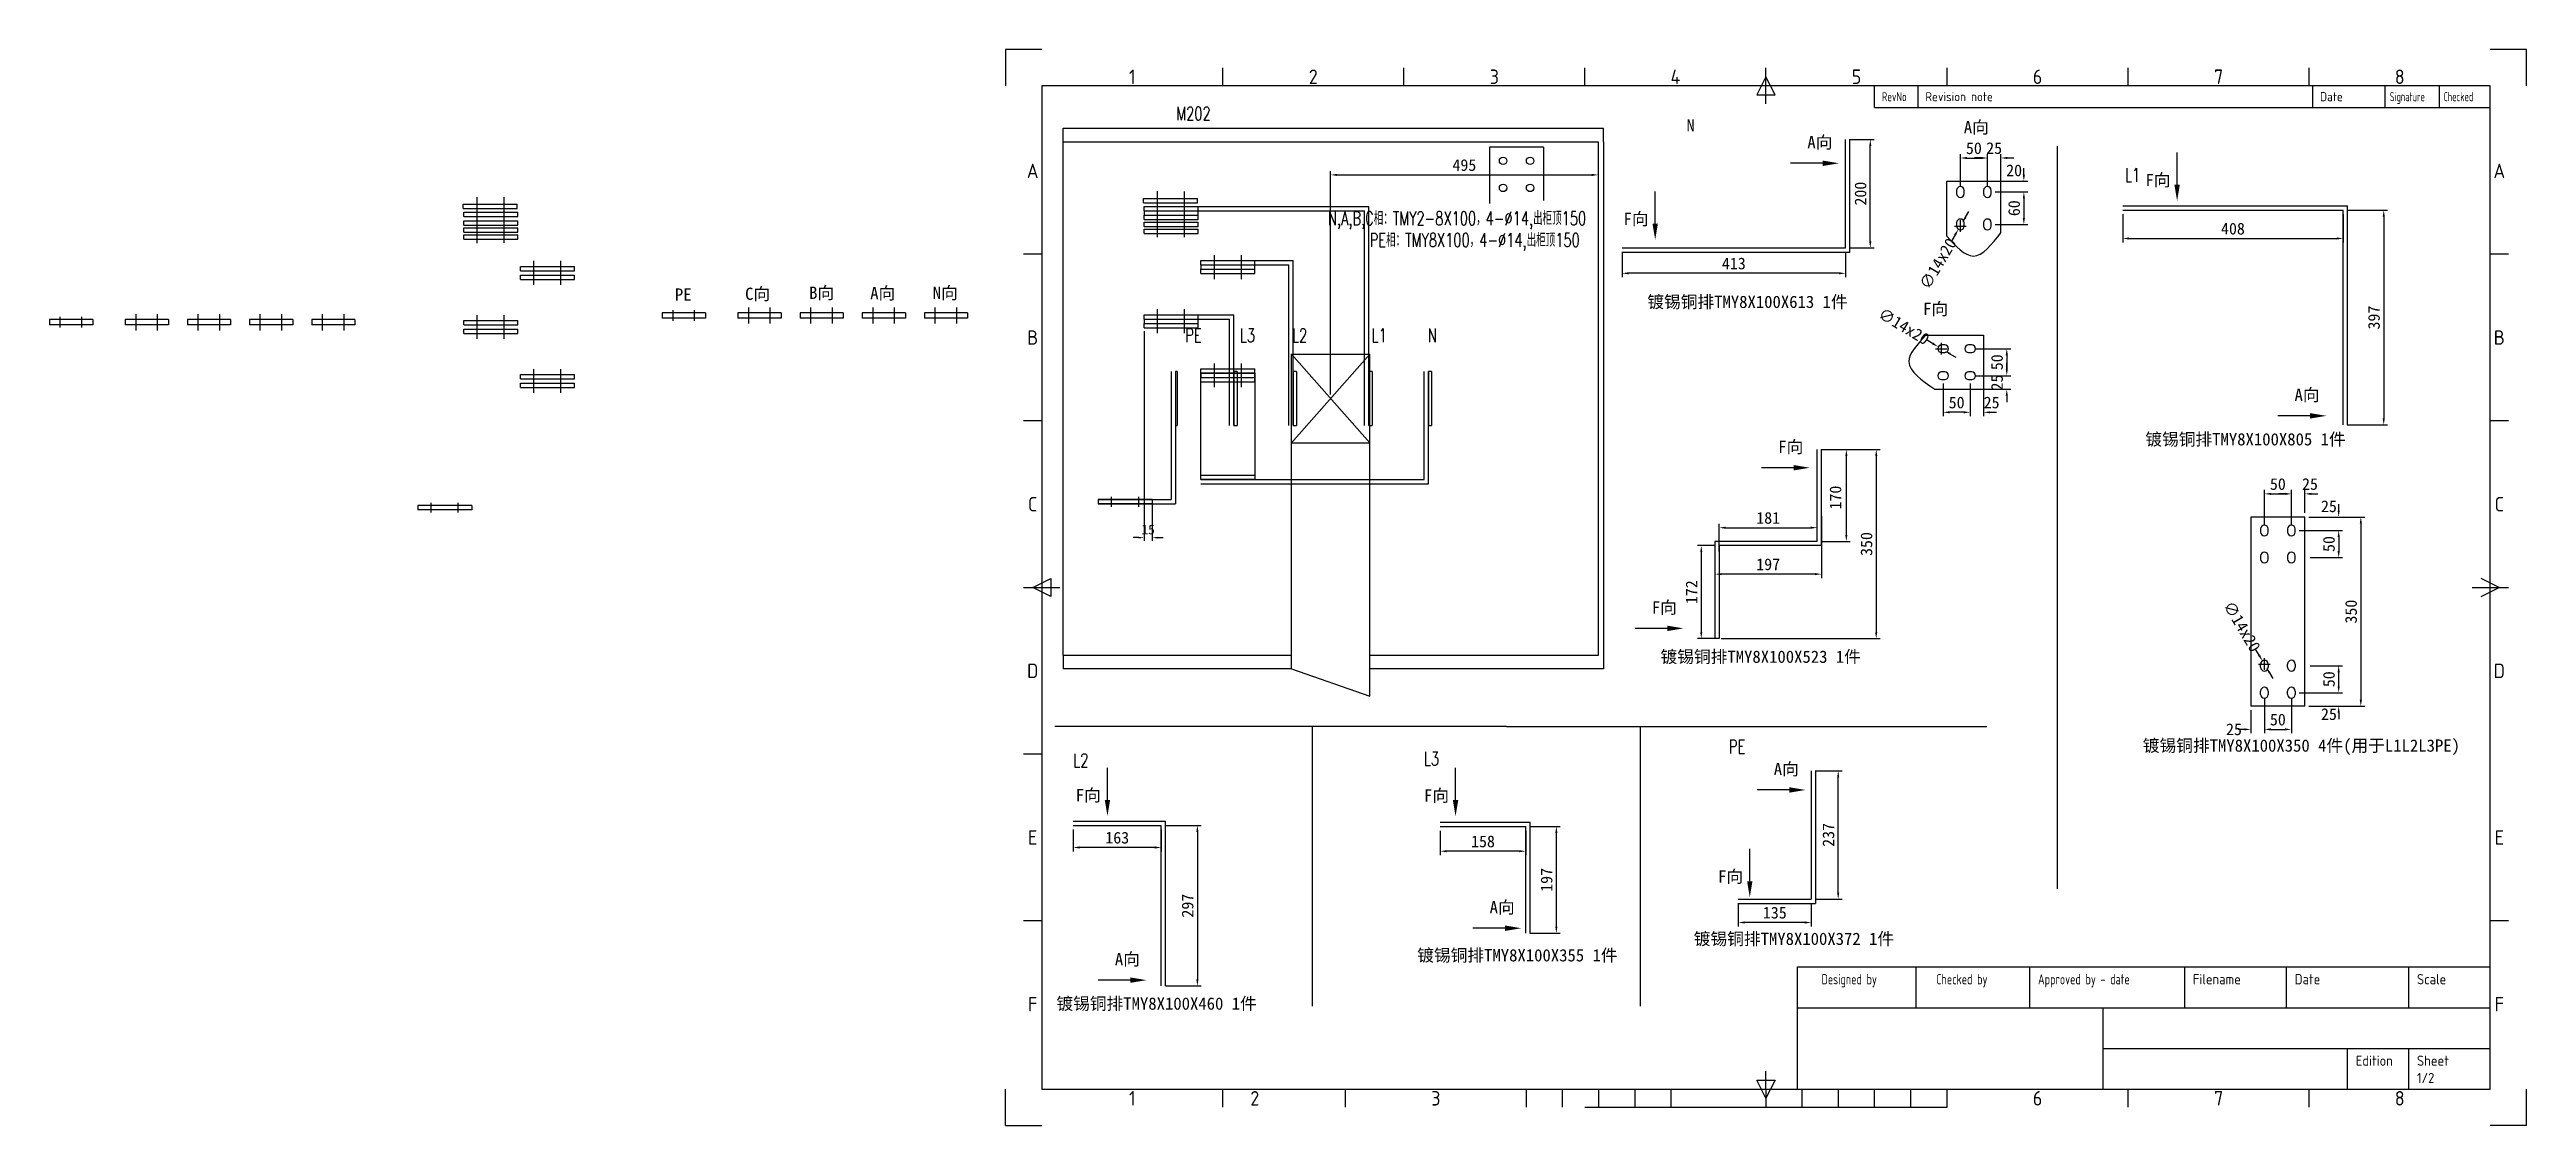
# Model space of a CAD drawing. Extents: x -48968009 to 2588125, y -43922717 to 2.
# Drawn here: x 2522426 to 2527008, y -615712 to -613722 of the extents above; entities that cross this region are included whole.
import ezdxf
from ezdxf.enums import TextEntityAlignment as Align

# ---------------------------------------------------------------- set-up
doc = ezdxf.new("R2010")
doc.units = 0
doc.header["$LTSCALE"] = 1000
doc.header["$MEASUREMENT"] = 0
doc.layers.get('DEFPOINTS').update_dxf_attribs({"linetype": 'CONTINUOUS'})
for name, color, linetype in [('$1-强电干线', 7, 'CONTINUOUS'), ('FRAME025', 7, 'CONTINUOUS'), ('FRAME050', 6, 'CONTINUOUS'), ('FRAME070', 5, 'CONTINUOUS'), ('FRAME200', 8, 'CONTINUOUS'), ('WALL', 2, 'CONTINUOUS'), ('图层4', 221, 'CONTINUOUS'), ('图层6', 221, 'CONTINUOUS'), ('电气', 4, 'CONTINUOUS')]:
    doc.layers.add(name, color=color, linetype=linetype)
doc.styles.add('_TCH_DIM', font='SIMPLEX', dxfattribs={"width": 0.8, "height": 3.5, "bigfont": 'HZTXT'})
doc.styles.add('ISOCP', font='isocp.shx')
doc.dimstyles.new('NORMAL', dxfattribs={"dimscale": 0.2, "dimtxt": 0.18, "dimasz": 0.18, "dimexe": 0.18, "dimexo": 0.0625, "dimgap": 0.09, "dimtad": 0, "dimtih": 1, "dimtoh": 1, "dimdec": 4, "dimzin": 0, "dimdsep": 46, "dimtxsty": 'Standard', "dimcen": 0.09, "dimadec": 0, "dimazin": 0, "dimtfac": 1, "dimtdec": 4, "dimtofl": 0, "dimtmove": 0, "dimatfit": 3, "dimfxl": 1, "dimtolj": 1, "dimtzin": 0, "dimarcsym": 0})

msp = doc.modelspace()

# ---------------------------------------------------------------- texts
at = {"layer": '$1-强电干线', "color": 1, "style": '_TCH_DIM', "width": 0.705882}
for s, height, p in [('M202', 24.99, (2524510.1, -613853.1)), ('L1', 24.99, (2526265.4, -613966.8)), ('N,A,B,C相：TMY2-8X100，4-%%C14,出柜顶150', 24.99, (2524790.6, -614046.8)), ('PE相：TMY8X100，4-%%C14,出柜顶150', 24.99, (2524867.9, -614087)), ('PE', 24.99, (2524526.5, -614263.3)), ('L3', 24.99, (2524627.8, -614263.3)), ('L2', 24.99, (2524724.3, -614263.3)), ('L1', 24.99, (2524871.5, -614263.3)), ('N', 25, (2524975.2, -614263.3)), ('PE', 24.99, (2525532.4, -615023.9)), ('L2', 24.99, (2524319.5, -615049.5)), ('L3', 24.99, (2524968.2, -615046.2))]:
    msp.add_text(s, height=height, dxfattribs=at).set_placement(p)
at = {"layer": 'FRAME025', "ltscale": 0.8, "style": 'ISOCP', "width": 0.8}
for s, height, p in [('Designed by', 18.842, (2525703.8, -615441.6)), ('Checked by', 18.84, (2525915.9, -615441.6)), ('Approved by - date', 18.842, (2526104.3, -615441.6))]:
    msp.add_text(s, height=height, dxfattribs=at).set_placement(p, align=Align.MIDDLE_LEFT)
at = {"layer": 'FRAME025', "style": 'ISOCP'}
for s, p in [('Filename', (2526390.7, -615441.6)), ('Date', (2526579.1, -615441.6)), ('Scale', (2526805.3, -615441.6)), ('Edition', (2526692.2, -615592.3)), ('Sheet', (2526805.3, -615592.3)), ('1/2', (2526805.3, -615624.3))]:
    msp.add_text(s, height=18.84, dxfattribs=at).set_placement(p, align=Align.MIDDLE_LEFT)
at = {"layer": '图层4'}
msp.add_text('N', height=22.7, dxfattribs=at).set_placement((2525453.9, -613873.8))
at = {"layer": '图层4', "char_height": 22.68, "attachment_point": 5}
for s, insert in [('\\A1;A{\\fSimSun|b0|i0|c134|p2;向}', (2525700.7, -613895)), ('\\A1;F{\\fSimSun|b0|i0|c134|p2;向}', (2526326.3, -613964.8)), ('\\A1;F{\\fSimSun|b0|i0|c134|p2;向}', (2525360.6, -614036.7)), ('PE', (2523597.9, -614175.4)), ('C{\\fSimSun|b0|i0|c134|p2;向}', (2523735.5, -614175.2)), ('B{\\fSimSun|b0|i0|c134|p2;向}', (2523854, -614173.3)), ('A{\\fSimSun|b0|i0|c134|p2;向}', (2523967, -614174)), ('N{\\fSimSun|b0|i0|c134|p2;向}', (2524082.7, -614173.5)), ('{\\fSimSun|b0|i0|c134|p2;镀锡铜排TMY8X100X613 1件}', (2525566.7, -614190.1)), ('\\A1;A{\\fSimSun|b0|i0|c134|p2;向}', (2526602, -614362.1)), ('\\A1;F{\\fSimSun|b0|i0|c134|p2;向}', (2525646.9, -614458.2)), ('{\\fSimSun|b0|i0|c134|p2;镀锡铜排TMY8X100X805 1件}', (2526488.1, -614444.3)), ('\\A1;F{\\fSimSun|b0|i0|c134|p2;向}', (2525413, -614755.2)), ('{\\fSimSun|b0|i0|c134|p2;镀锡铜排TMY8X100X523 1件}', (2525591.2, -614846.4)), ('{\\fSimSun|b0|i0|c134|p2;镀锡铜排TMY8X100X350 4件(用于L1L2L3PE)}', (2526591.5, -615012.5)), ('\\A1;A{\\fSimSun|b0|i0|c134|p2;向}', (2525638.6, -615054.1)), ('\\A1;F{\\fSimSun|b0|i0|c134|p2;向}', (2524347.3, -615102.4)), ('\\A1;F{\\fSimSun|b0|i0|c134|p2;向}', (2524991.4, -615102.9)), ('\\A1;F{\\fSimSun|b0|i0|c134|p2;向}', (2525535.6, -615252.8)), ('\\A1;A{\\fSimSun|b0|i0|c134|p2;向}', (2525112.9, -615309.8)), ('{\\fSimSun|b0|i0|c134|p2;镀锡铜排TMY8X100X372 1件}', (2525652.7, -615368.1)), ('\\A1;A{\\fSimSun|b0|i0|c134|p2;向}', (2524419.6, -615405.8)), ('{\\fSimSun|b0|i0|c134|p2;镀锡铜排TMY8X100X355 1件}', (2525141.1, -615398.6)), ('{\\fSimSun|b0|i0|c134|p2;镀锡铜排TMY8X100X460 1件}', (2524473.6, -615487.9))]:
    msp.add_mtext(s, dxfattribs=dict(at, insert=insert))

# ---------------------------------------------------------------- blocks, each defined once
blk = doc.blocks.new('SAFSDF')
at = {"layer": 'FRAME050'}
for p, q in [((2407936.8, -560522.8), (2407936.8, -560478.2)), ((2408382, -560522.8), (2408382, -560478.2)), ((2408827.2, -560522.8), (2408827.2, -560478.2)), ((2409272.5, -560567.3), (2409272.5, -560478.2)), ((2409717.7, -560522.8), (2409717.7, -560478.2)), ((2410162.9, -560522.8), (2410162.9, -560478.2)), ((2410608.1, -560522.8), (2410608.1, -560478.2)), ((2409272.5, -560500.5), (2409250.2, -560545)), ((2409250.2, -560545), (2409294.7, -560545)), ((2409294.7, -560545), (2409272.5, -560500.5)), ((2407491.6, -560936.8), (2407447.1, -560936.8)), ((2411097.8, -560936.8), (2411053.3, -560936.8)), ((2407491.6, -561346.4), (2407447.1, -561346.4)), ((2411097.8, -561346.4), (2411053.3, -561346.4)), ((2407447.1, -561756), (2407536.1, -561756)), ((2407469.4, -561756), (2407513.9, -561733.7)), ((2407513.9, -561778.2), (2407469.4, -561756)), ((2407513.9, -561733.7), (2407513.9, -561778.2)), ((2411008.8, -561756), (2411097.8, -561756)), ((2411075.6, -561756), (2411031, -561733.7)), ((2411031, -561778.2), (2411075.6, -561756)), ((2407491.6, -562165.6), (2407447.1, -562165.6)), ((2407491.6, -562575.2), (2407447.1, -562575.2)), ((2411097.8, -562575.2), (2411053.3, -562575.2)), ((2407936.8, -563033.7), (2407936.8, -562989.2)), ((2408238.2, -563033.7), (2408238.2, -562989.2)), ((2408683.4, -563033.7), (2408683.4, -562989.2)), ((2408772.5, -563033.7), (2408772.5, -562989.2)), ((2408861.5, -563033.7), (2408861.5, -562989.2)), ((2408950.6, -563033.7), (2408950.6, -562989.2)), ((2409039.6, -563033.7), (2409039.6, -562989.2)), ((2409250.2, -562967), (2409294.7, -562967)), ((2409272.5, -563011.5), (2409250.2, -562967)), ((2409272.5, -562989.2), (2409272.5, -562944.7)), ((2409294.7, -562967), (2409272.5, -563011.5)), ((2409272.5, -562989.2), (2409272.5, -563033.7)), ((2409361.5, -563033.7), (2409361.5, -562989.2)), ((2409450.5, -563033.7), (2409450.5, -562989.2)), ((2409539.6, -563033.7), (2409539.6, -562989.2)), ((2409628.6, -563033.7), (2409628.6, -562989.2)), ((2409717.7, -563033.7), (2409717.7, -562989.2)), ((2410162.9, -563033.7), (2410162.9, -562989.2)), ((2410608.1, -563033.7), (2410608.1, -562989.2)), ((2408827.2, -563033.7), (2409717.7, -563033.7))]:
    blk.add_line(p, q, dxfattribs=at)
at = {"layer": 'FRAME070'}
for p, q in [((2411053.3, -560522.8), (2407491.6, -560522.8)), ((2407491.6, -560522.8), (2407491.6, -562989.2)), ((2409539.6, -560576.2), (2409539.6, -560522.8)), ((2409646.4, -560576.2), (2409646.4, -560522.8)), ((2410617, -560576.2), (2410617, -560522.8)), ((2410795.1, -560576.2), (2410795.1, -560522.8)), ((2410928.6, -560576.2), (2410928.6, -560522.8)), ((2411053.3, -562989.2), (2411053.3, -560522.8)), ((2409539.6, -560576.2), (2411053.3, -560576.2)), ((2407491.6, -562989.2), (2411053.3, -562989.2))]:
    blk.add_line(p, q, dxfattribs=at)
at = {"layer": 'FRAME200'}
for p, q in [((2407491.6, -560433.7), (2407402.6, -560433.7)), ((2407402.6, -560433.7), (2407402.6, -560522.8)), ((2411142.3, -560433.7), (2411053.3, -560433.7)), ((2411142.3, -560522.8), (2411142.3, -560433.7)), ((2407402.6, -563078.3), (2407402.6, -562989.2)), ((2411142.3, -563078.3), (2411142.3, -562989.2)), ((2407402.6, -563078.3), (2407491.6, -563078.3)), ((2411142.3, -563078.3), (2411053.3, -563078.3))]:
    blk.add_line(p, q, dxfattribs=at)
at = {"layer": 'FRAME025', "ltscale": 0.8, "style": 'ISOCP', "width": 0.8}
blk.add_text('RevNo', height=22.26, dxfattribs=at).set_placement((2409557.4, -560549.5), align=Align.MIDDLE_LEFT)
at = {"layer": 'FRAME025', "style": 'ISOCP'}
for s, height, p in [('Revision note', 22.261, (2409664.2, -560549.5)), ('Date', 22.26, (2410634.8, -560549.5))]:
    blk.add_text(s, height=height, dxfattribs=at).set_placement(p, align=Align.MIDDLE_LEFT)
at = {"layer": 'FRAME025', "style": 'ISOCP', "width": 0.6}
for s, p in [('Signature', (2410806.3, -560549.5)), ('Checked', (2410938.3, -560549.5))]:
    blk.add_text(s, height=22.26, dxfattribs=at).set_placement(p, align=Align.MIDDLE_LEFT)
at = {"layer": 'FRAME050', "style": 'ISOCP'}
for s, p in [('1', (2407714.2, -560500.5)), ('2', (2408159.4, -560500.5)), ('3', (2408604.6, -560500.5)), ('4', (2409049.9, -560500.5)), ('5', (2409495.1, -560500.5)), ('6', (2409940.3, -560500.5)), ('7', (2410385.5, -560500.5)), ('8', (2410830.7, -560500.5)), ('A', (2407469.4, -560732)), ('A', (2411075.6, -560732)), ('B', (2407469.4, -561141.6)), ('B', (2411075.6, -561141.6)), ('C', (2407469.4, -561551.2)), ('C', (2411075.6, -561551.2)), ('D', (2407469.4, -561960.8)), ('D', (2411075.6, -561960.8)), ('E', (2407469.4, -562370.4)), ('E', (2411075.6, -562370.4)), ('F', (2407469.4, -562780)), ('F', (2411075.6, -562780)), ('1', (2407714.2, -563011.5)), ('2', (2408015.6, -563011.5)), ('3', (2408460.8, -563011.5)), ('6', (2409940.3, -563011.5)), ('7', (2410385.5, -563011.5)), ('8', (2410830.7, -563011.5))]:
    blk.add_text(s, height=35.6, dxfattribs=at).set_placement(p, align=Align.MIDDLE)
blk = doc.blocks.new('*D2031')
at = {"layer": 'DEFPOINTS', "color": 0}
for p in [(2525290.5, -613892.7), (2525290.5, -613954.1), (2524795.5, -614367.7)]:
    blk.add_point(p, dxfattribs=at)
at = {"layer": '图层6', "lineweight": -2}
for p, q in [((2525290.5, -613900.2), (2525290.5, -613961.3)), ((2524795.5, -614360.2), (2524795.5, -613946.9)), ((2524807.5, -613954.1), (2525278.5, -613954.1))]:
    blk.add_line(p, q, dxfattribs=at)
at = {"layer": '图层6'}
for points in [[(2524807.5, -613952.1), (2524807.5, -613956.1), (2524795.5, -613954.1)], [(2525278.5, -613952.1), (2525278.5, -613956.1), (2525290.5, -613954.1)]]:
    blk.add_solid(points, dxfattribs=at)
at = {"layer": '图层6', "insert": (2525043, -613936.1), "char_height": 21.6, "attachment_point": 5}
blk.add_mtext('\\A1;495', dxfattribs=at)
blk = doc.blocks.new('DFFDF')
at = {"layer": '图层4', "color": 33}
for p, q in [((2507923.9, -577959.2), (2507923.9, -577859.2)), ((2507929.9, -577859.2), (2507923.9, -577859.2)), ((2507929.9, -577959.2), (2507929.9, -577859.2)), ((2508033.9, -577959.2), (2508033.9, -577859.2)), ((2508039.9, -577859.2), (2508033.9, -577859.2)), ((2508039.9, -577959.2), (2508039.9, -577859.2)), ((2508173.9, -577959.2), (2508173.9, -577859.2)), ((2508179.9, -577859.2), (2508173.9, -577859.2)), ((2508179.9, -577959.2), (2508179.9, -577859.2)), ((2508283.9, -577959.2), (2508283.9, -577859.2)), ((2508289.9, -577859.2), (2508283.9, -577859.2)), ((2508289.9, -577959.2), (2508289.9, -577859.2)), ((2508394.9, -577959.2), (2508394.9, -577859.2)), ((2508397.9, -577859.2), (2508394.9, -577859.2)), ((2508397.9, -577959.2), (2508397.9, -577859.2)), ((2507923.9, -577959.2), (2507929.9, -577959.2)), ((2508033.9, -577959.2), (2508039.9, -577959.2)), ((2508173.9, -577959.2), (2508179.9, -577959.2)), ((2508283.9, -577959.2), (2508289.9, -577959.2)), ((2508394.9, -577959.2), (2508397.9, -577959.2))]:
    blk.add_line(p, q, dxfattribs=at)
blk = doc.blocks.new('FGREWER')
at = {"layer": '$1-强电干线', "color": 3}
blk.add_line((2519217.1, -884215.8), (2519217.1, -884197.8), dxfattribs=at)
at = {"layer": '$1-强电干线', "color": 2}
blk.add_line((2519267.1, -884215.8), (2519267.1, -884197.8), dxfattribs=at)
at = {"layer": 'WALL', "color": 2}
for p, q in [((2519302.1, -883676.8), (2519302.1, -883632.5)), ((2519352.1, -883676.8), (2519352.1, -883632.8)), ((2519302.1, -883717.6), (2519302.1, -883668.8)), ((2519352.1, -883717.1), (2519352.1, -883668.8))]:
    blk.add_line(p, q, dxfattribs=at)
at = {"layer": 'WALL', "color": 3}
for p, q in [((2519407.1, -883776.8), (2519407.1, -883750.8)), ((2519457.1, -883776.8), (2519457.1, -883750.8)), ((2519407.1, -883794.8), (2519407.1, -883768.8)), ((2519457.1, -883794.8), (2519457.1, -883768.8))]:
    blk.add_line(p, q, dxfattribs=at)
at = {"layer": 'WALL', "color": 1}
for p, q in [((2519302.1, -883876.8), (2519302.1, -883850.8)), ((2519302.1, -883894.8), (2519302.1, -883868.8)), ((2519352.1, -883876.8), (2519352.1, -883850.8)), ((2519352.1, -883894.8), (2519352.1, -883868.8))]:
    blk.add_line(p, q, dxfattribs=at)
at = {"layer": 'WALL', "color": 5}
for p, q in [((2519407.1, -883976.8), (2519407.1, -883950.8)), ((2519407.1, -883994.8), (2519407.1, -883968.8)), ((2519457.1, -883976.8), (2519457.1, -883950.8)), ((2519457.1, -883994.8), (2519457.1, -883968.8))]:
    blk.add_line(p, q, dxfattribs=at)
at = {"layer": '电气', "color": 2}
for p, q in [((2519275.9, -883653.7), (2519275.9, -883645.7)), ((2519275.9, -883645.7), (2519375.9, -883645.7)), ((2519275.9, -883653.7), (2519375.9, -883653.7)), ((2519277.1, -883668.8), (2519277.1, -883660.8)), ((2519277.1, -883660.8), (2519377.1, -883660.8)), ((2519375.9, -883653.7), (2519375.9, -883645.7)), ((2519377.1, -883668.8), (2519377.1, -883660.8)), ((2519277.1, -883668.8), (2519377.1, -883668.8)), ((2519277.1, -883684.8), (2519277.1, -883676.8)), ((2519277.1, -883676.8), (2519377.1, -883676.8)), ((2519277.1, -883684.8), (2519377.1, -883684.8)), ((2519277.1, -883697.7), (2519277.1, -883689.7)), ((2519277.1, -883689.7), (2519377.1, -883689.7)), ((2519277.1, -883697.7), (2519377.1, -883697.7)), ((2519277.1, -883710.3), (2519277.1, -883702.3)), ((2519277.1, -883702.3), (2519377.1, -883702.3)), ((2519277.1, -883710.3), (2519377.1, -883710.3)), ((2519377.1, -883684.8), (2519377.1, -883676.8)), ((2519377.1, -883697.7), (2519377.1, -883689.7)), ((2519377.1, -883710.3), (2519377.1, -883702.3)), ((2519292.1, -884202.8), (2519192.1, -884202.8)), ((2519292.1, -884202.8), (2519292.1, -884210.8))]:
    blk.add_line(p, q, dxfattribs=at)
at = {"layer": '电气', "color": 3}
for p, q in [((2519382.1, -883768.8), (2519382.1, -883760.8)), ((2519382.1, -883760.8), (2519482.1, -883760.8)), ((2519382.1, -883768.8), (2519482.1, -883768.8)), ((2519382.1, -883784.8), (2519382.1, -883776.8)), ((2519382.1, -883776.8), (2519482.1, -883776.8)), ((2519382.1, -883784.8), (2519482.1, -883784.8)), ((2519482.1, -883768.8), (2519482.1, -883760.8)), ((2519482.1, -883784.8), (2519482.1, -883776.8)), ((2519192.1, -884202.8), (2519192.1, -884210.8)), ((2519292.1, -884210.8), (2519192.1, -884210.8))]:
    blk.add_line(p, q, dxfattribs=at)
at = {"layer": '电气', "color": 1}
for p, q in [((2519277.1, -883860.8), (2519377.1, -883860.8)), ((2519277.1, -883868.8), (2519277.1, -883860.8)), ((2519277.1, -883868.8), (2519377.1, -883868.8)), ((2519277.1, -883876.8), (2519377.1, -883876.8)), ((2519277.1, -883884.8), (2519277.1, -883876.8)), ((2519277.1, -883884.8), (2519377.1, -883884.8)), ((2519377.1, -883868.8), (2519377.1, -883860.8)), ((2519377.1, -883884.8), (2519377.1, -883876.8))]:
    blk.add_line(p, q, dxfattribs=at)
at = {"layer": '电气', "color": 5}
for p, q in [((2519382.1, -883960.8), (2519482.1, -883960.8)), ((2519382.1, -883968.8), (2519382.1, -883960.8)), ((2519382.1, -883968.8), (2519482.1, -883968.8)), ((2519382.1, -883976.8), (2519482.1, -883976.8)), ((2519382.1, -883984.8), (2519382.1, -883976.8)), ((2519382.1, -883984.8), (2519482.1, -883984.8)), ((2519482.1, -883968.8), (2519482.1, -883960.8)), ((2519482.1, -883984.8), (2519482.1, -883976.8))]:
    blk.add_line(p, q, dxfattribs=at)
blk = doc.blocks.new('*D757')
at = {"layer": 'DEFPOINTS', "color": 0}
for p in [(2441592.4, -570696.2), (2441592.4, -570746.2), (2441657.2, -570746.2)]:
    blk.add_point(p, dxfattribs=at)
at = {"layer": '图层4', "lineweight": -2}
for p, q in [((2441599.9, -570696.2), (2441664.4, -570696.2)), ((2441657.2, -570708.2), (2441657.2, -570734.2)), ((2441599.9, -570746.2), (2441664.4, -570746.2))]:
    blk.add_line(p, q, dxfattribs=at)
at = {"layer": '图层4'}
for points in [[(2441655.2, -570708.2), (2441659.2, -570708.2), (2441657.2, -570696.2)], [(2441655.2, -570734.2), (2441659.2, -570734.2), (2441657.2, -570746.2)]]:
    blk.add_solid(points, dxfattribs=at)
at = {"layer": '图层4', "insert": (2441639.2, -570721.2), "char_height": 21.6, "attachment_point": 5, "rotation": 90}
blk.add_mtext('\\A1;50', dxfattribs=at)
blk = doc.blocks.new('*D758')
at = {"layer": 'DEFPOINTS', "color": 0}
for p in [(2441607.3, -570771.2), (2441626, -570746.2), (2441657.2, -570771.2)]:
    blk.add_point(p, dxfattribs=at)
at = {"layer": '图层4', "lineweight": -2}
for p, q in [((2441657.2, -570734.2), (2441657.2, -570722.2)), ((2441614.8, -570771.2), (2441664.4, -570771.2)), ((2441633.5, -570746.2), (2441664.4, -570746.2)), ((2441657.2, -570783.2), (2441657.2, -570795.2))]:
    blk.add_line(p, q, dxfattribs=at)
at = {"layer": '图层4'}
for points in [[(2441655.2, -570734.2), (2441659.2, -570734.2), (2441657.2, -570746.2)], [(2441655.2, -570783.2), (2441659.2, -570783.2), (2441657.2, -570771.2)]]:
    blk.add_solid(points, dxfattribs=at)
at = {"layer": '图层4', "insert": (2441639.2, -570758.7), "char_height": 21.6, "attachment_point": 5, "rotation": 90}
blk.add_mtext('\\A1;25', dxfattribs=at)
blk = doc.blocks.new('*D759')
at = {"layer": 'DEFPOINTS', "color": 0}
for p in [(2441589.4, -570753.2), (2441614.4, -570753.2), (2441614.4, -570813.8)]:
    blk.add_point(p, dxfattribs=at)
at = {"layer": '图层4', "lineweight": -2}
for p, q in [((2441589.4, -570760.7), (2441589.4, -570821)), ((2441614.4, -570760.7), (2441614.4, -570821)), ((2441577.4, -570813.8), (2441565.4, -570813.8)), ((2441626.4, -570813.8), (2441638.4, -570813.8))]:
    blk.add_line(p, q, dxfattribs=at)
at = {"layer": '图层4'}
for points in [[(2441577.4, -570811.8), (2441577.4, -570815.8), (2441589.4, -570813.8)], [(2441626.4, -570811.8), (2441626.4, -570815.8), (2441614.4, -570813.8)]]:
    blk.add_solid(points, dxfattribs=at)
at = {"layer": '图层4', "insert": (2441629.1, -570795.8), "char_height": 21.6, "attachment_point": 5}
blk.add_mtext('\\A1;25', dxfattribs=at)
blk = doc.blocks.new('*D760')
at = {"layer": 'DEFPOINTS', "color": 0}
for p in [(2441539.4, -570753.2), (2441589.4, -570772), (2441539.4, -570813.8)]:
    blk.add_point(p, dxfattribs=at)
at = {"layer": '图层4', "lineweight": -2}
for p, q in [((2441539.4, -570760.7), (2441539.4, -570821)), ((2441589.4, -570779.5), (2441589.4, -570821)), ((2441577.4, -570813.8), (2441551.4, -570813.8))]:
    blk.add_line(p, q, dxfattribs=at)
at = {"layer": '图层4'}
for points in [[(2441551.4, -570811.8), (2441551.4, -570815.8), (2441539.4, -570813.8)], [(2441577.4, -570811.8), (2441577.4, -570815.8), (2441589.4, -570813.8)]]:
    blk.add_solid(points, dxfattribs=at)
at = {"layer": '图层4', "insert": (2441564.4, -570795.8), "char_height": 21.6, "attachment_point": 5}
blk.add_mtext('\\A1;50', dxfattribs=at)
blk = doc.blocks.new('*D761')
at = {"layer": 'DEFPOINTS', "color": 0}
for p in [(2441530.4, -570692.7), (2441542.4, -570699.8)]:
    blk.add_point(p, dxfattribs=at)
at = {"layer": '图层4', "lineweight": -2}
for p, q in [((2441520, -570686.5), (2441509.7, -570680.4)), ((2441536.4, -570707), (2441536.4, -570685.4)), ((2441525.6, -570696.2), (2441547.2, -570696.2)), ((2441552.7, -570706), (2441563, -570712.1))]:
    blk.add_line(p, q, dxfattribs=at)
blk.add_arc((2441536.4, -570696.2), 7, 90.2985, 180, dxfattribs=at)
at = {"layer": '图层4'}
for points in [[(2441521.1, -570684.8), (2441519, -570688.2), (2441530.4, -570692.7)], [(2441553.7, -570704.2), (2441551.7, -570707.7), (2441542.4, -570699.8)]]:
    blk.add_solid(points, dxfattribs=at)
at = {"layer": '图层4', "insert": (2441466.9, -570654.9), "char_height": 21.6, "attachment_point": 5, "rotation": 329.2313}
blk.add_mtext('\\A1;∅14x20', dxfattribs=at)
blk = doc.blocks.new('*D2042')
at = {"layer": 'DEFPOINTS', "color": 0}
for p in [(2525514.6, -614639.8), (2525481.3, -614811.8), (2525514.6, -614811.8)]:
    blk.add_point(p, dxfattribs=at)
at = {"layer": '图层4', "lineweight": -2}
for p, q in [((2525507.1, -614639.8), (2525474.1, -614639.8)), ((2525481.3, -614651.8), (2525481.3, -614799.8)), ((2525507.1, -614811.8), (2525474.1, -614811.8))]:
    blk.add_line(p, q, dxfattribs=at)
at = {"layer": '图层4'}
for points in [[(2525479.3, -614651.8), (2525483.3, -614651.8), (2525481.3, -614639.8)], [(2525479.3, -614799.8), (2525483.3, -614799.8), (2525481.3, -614811.8)]]:
    blk.add_solid(points, dxfattribs=at)
at = {"layer": '图层4', "insert": (2525463.3, -614725.8), "char_height": 21.6, "attachment_point": 5, "rotation": 90}
blk.add_mtext('\\A1;172', dxfattribs=at)
blk = doc.blocks.new('*D2043')
at = {"layer": 'DEFPOINTS', "color": 0}
for p in [(2525695.6, -614606.6), (2525695.6, -614611.8), (2525514.6, -614658)]:
    blk.add_point(p, dxfattribs=at)
at = {"layer": '图层4', "lineweight": -2}
for p, q in [((2525514.6, -614650.5), (2525514.6, -614599.4)), ((2525526.6, -614606.6), (2525683.6, -614606.6)), ((2525695.6, -614604.3), (2525695.6, -614599.4))]:
    blk.add_line(p, q, dxfattribs=at)
at = {"layer": '图层4'}
for points in [[(2525526.6, -614604.6), (2525526.6, -614608.6), (2525514.6, -614606.6)], [(2525683.6, -614604.6), (2525683.6, -614608.6), (2525695.6, -614606.6)]]:
    blk.add_solid(points, dxfattribs=at)
at = {"layer": '图层4', "insert": (2525605.1, -614588.6), "char_height": 21.6, "attachment_point": 5}
blk.add_mtext('\\A1;181', dxfattribs=at)
blk = doc.blocks.new('*D2044')
at = {"layer": 'DEFPOINTS', "color": 0}
for p in [(2525695.6, -614461.8), (2525749.7, -614461.8), (2525695.6, -614631.8)]:
    blk.add_point(p, dxfattribs=at)
at = {"layer": '图层4', "lineweight": -2}
for p, q in [((2525703.1, -614461.8), (2525756.9, -614461.8)), ((2525749.7, -614619.8), (2525749.7, -614473.8)), ((2525703.1, -614631.8), (2525756.9, -614631.8))]:
    blk.add_line(p, q, dxfattribs=at)
at = {"layer": '图层4'}
for points in [[(2525747.7, -614473.8), (2525751.7, -614473.8), (2525749.7, -614461.8)], [(2525747.7, -614619.8), (2525751.7, -614619.8), (2525749.7, -614631.8)]]:
    blk.add_solid(points, dxfattribs=at)
at = {"layer": '图层4', "insert": (2525729.7, -614550.8), "char_height": 21.6, "attachment_point": 5, "rotation": 90}
blk.add_mtext('\\A1;170', dxfattribs=at)
blk = doc.blocks.new('*D2045')
at = {"layer": 'DEFPOINTS', "color": 0}
for p in [(2525695.6, -614461.8), (2525510.6, -614811.8), (2525805, -614811.8)]:
    blk.add_point(p, dxfattribs=at)
at = {"layer": '图层4', "lineweight": -2}
for p, q in [((2525703.1, -614461.8), (2525812.2, -614461.8)), ((2525805, -614473.8), (2525805, -614799.8)), ((2525518.1, -614811.8), (2525812.2, -614811.8))]:
    blk.add_line(p, q, dxfattribs=at)
at = {"layer": '图层4'}
for points in [[(2525803, -614473.8), (2525807, -614473.8), (2525805, -614461.8)], [(2525803, -614799.8), (2525807, -614799.8), (2525805, -614811.8)]]:
    blk.add_solid(points, dxfattribs=at)
at = {"layer": '图层4', "insert": (2525787, -614636.8), "char_height": 21.6, "attachment_point": 5, "rotation": 90}
blk.add_mtext('\\A1;350', dxfattribs=at)
blk = doc.blocks.new('*D1867')
at = {"layer": 'DEFPOINTS', "color": 0}
for p in [(2445459.9, -622923.4), (2445409.9, -622983.2), (2445459.9, -622983.2)]:
    blk.add_point(p, dxfattribs=at)
at = {"layer": '图层4', "lineweight": -2}
for p, q in [((2445409.9, -622975.7), (2445409.9, -622916.2)), ((2445421.9, -622923.4), (2445447.9, -622923.4)), ((2445459.9, -622975.7), (2445459.9, -622916.2))]:
    blk.add_line(p, q, dxfattribs=at)
at = {"layer": '图层4'}
for points in [[(2445421.9, -622921.4), (2445421.9, -622925.4), (2445409.9, -622923.4)], [(2445447.9, -622921.4), (2445447.9, -622925.4), (2445459.9, -622923.4)]]:
    blk.add_solid(points, dxfattribs=at)
at = {"layer": '图层4', "insert": (2445434.9, -622905.4), "char_height": 21.6, "attachment_point": 5}
blk.add_mtext('\\A1;50', dxfattribs=at)
blk = doc.blocks.new('*D1868')
at = {"layer": 'DEFPOINTS', "color": 0}
for p in [(2445484.9, -622923.3), (2445459.9, -622954.5), (2445484.9, -622973.2)]:
    blk.add_point(p, dxfattribs=at)
at = {"layer": '图层4', "lineweight": -2}
for p, q in [((2445447.9, -622923.3), (2445435.9, -622923.3)), ((2445459.9, -622947), (2445459.9, -622916.1)), ((2445484.9, -622965.7), (2445484.9, -622916.1)), ((2445496.9, -622923.3), (2445508.9, -622923.3))]:
    blk.add_line(p, q, dxfattribs=at)
at = {"layer": '图层4'}
for points in [[(2445447.9, -622921.3), (2445447.9, -622925.3), (2445459.9, -622923.3)], [(2445496.9, -622921.3), (2445496.9, -622925.3), (2445484.9, -622923.3)]]:
    blk.add_solid(points, dxfattribs=at)
at = {"layer": '图层4', "insert": (2445472.4, -622905.3), "char_height": 21.6, "attachment_point": 5}
blk.add_mtext('\\A1;25', dxfattribs=at)
blk = doc.blocks.new('*D1869')
at = {"layer": 'DEFPOINTS', "color": 0}
for p in [(2445466.9, -622966.2), (2445527.4, -622966.2), (2445466.9, -622986.2)]:
    blk.add_point(p, dxfattribs=at)
at = {"layer": '图层4', "lineweight": -2}
for p, q in [((2445474.4, -622966.2), (2445534.6, -622966.2)), ((2445527.4, -622954.2), (2445527.4, -622942.2)), ((2445474.4, -622986.2), (2445534.6, -622986.2)), ((2445527.4, -622998.2), (2445527.4, -623010.2))]:
    blk.add_line(p, q, dxfattribs=at)
at = {"layer": '图层4'}
for points in [[(2445525.4, -622954.2), (2445529.4, -622954.2), (2445527.4, -622966.2)], [(2445525.4, -622998.2), (2445529.4, -622998.2), (2445527.4, -622986.2)]]:
    blk.add_solid(points, dxfattribs=at)
at = {"layer": '图层4', "insert": (2445509.4, -622946.4), "char_height": 21.6, "attachment_point": 5}
blk.add_mtext('\\A1;20', dxfattribs=at)
blk = doc.blocks.new('*D1870')
at = {"layer": 'DEFPOINTS', "color": 0}
for p in [(2445485.6, -622986.2), (2445466.9, -623046.2), (2445527.4, -623046.2)]:
    blk.add_point(p, dxfattribs=at)
at = {"layer": '图层4', "lineweight": -2}
for p, q in [((2445493.1, -622986.2), (2445534.6, -622986.2)), ((2445527.4, -622998.2), (2445527.4, -623034.2)), ((2445474.4, -623046.2), (2445534.6, -623046.2))]:
    blk.add_line(p, q, dxfattribs=at)
at = {"layer": '图层4'}
for points in [[(2445525.4, -622998.2), (2445529.4, -622998.2), (2445527.4, -622986.2)], [(2445525.4, -623034.2), (2445529.4, -623034.2), (2445527.4, -623046.2)]]:
    blk.add_solid(points, dxfattribs=at)
at = {"layer": '图层4', "insert": (2445509.4, -623016.2), "char_height": 21.6, "attachment_point": 5, "rotation": 90}
blk.add_mtext('\\A1;60', dxfattribs=at)
blk = doc.blocks.new('*D1871')
at = {"layer": 'DEFPOINTS', "color": 0}
for p in [(2445406.3, -623055.2), (2445413.5, -623043.1)]:
    blk.add_point(p, dxfattribs=at)
at = {"layer": '图层4', "lineweight": -2}
for p, q in [((2445400.2, -623065.5), (2445394, -623075.8)), ((2445399.1, -623049.2), (2445420.7, -623049.2)), ((2445409.9, -623060), (2445409.9, -623038.4)), ((2445419.6, -623032.8), (2445425.7, -623022.5))]:
    blk.add_line(p, q, dxfattribs=at)
at = {"layer": '图层4'}
for points in [[(2445398.4, -623064.5), (2445401.9, -623066.5), (2445406.3, -623055.2)], [(2445417.9, -623031.8), (2445421.3, -623033.9), (2445413.5, -623043.1)]]:
    blk.add_solid(points, dxfattribs=at)
at = {"layer": '图层4', "insert": (2445368.5, -623118.7), "char_height": 21.6, "attachment_point": 5, "rotation": 59.2313}
blk.add_mtext('\\A1;∅14x20', dxfattribs=at)
blk = doc.blocks.new('*D2032')
at = {"layer": 'DEFPOINTS', "color": 0}
for p in [(2526573, -614544), (2526523, -614608.8), (2526573, -614608.8)]:
    blk.add_point(p, dxfattribs=at)
at = {"layer": '图层4', "lineweight": -2}
for p, q in [((2526523, -614601.3), (2526523, -614536.8)), ((2526573, -614601.3), (2526573, -614536.8)), ((2526535, -614544), (2526561, -614544))]:
    blk.add_line(p, q, dxfattribs=at)
at = {"layer": '图层4'}
for points in [[(2526535, -614542), (2526535, -614546), (2526523, -614544)], [(2526561, -614542), (2526561, -614546), (2526573, -614544)]]:
    blk.add_solid(points, dxfattribs=at)
at = {"layer": '图层4', "insert": (2526548, -614526), "char_height": 21.6, "attachment_point": 5}
blk.add_mtext('\\A1;50', dxfattribs=at)
blk = doc.blocks.new('*D2033')
at = {"layer": 'DEFPOINTS', "color": 0}
for p in [(2526573, -614575.1), (2526598, -614544), (2526598, -614586.8)]:
    blk.add_point(p, dxfattribs=at)
at = {"layer": '图层4', "lineweight": -2}
for p, q in [((2526573, -614567.6), (2526573, -614536.8)), ((2526598, -614579.3), (2526598, -614536.8)), ((2526561, -614544), (2526549, -614544)), ((2526610, -614544), (2526622, -614544))]:
    blk.add_line(p, q, dxfattribs=at)
at = {"layer": '图层4'}
for points in [[(2526561, -614542), (2526561, -614546), (2526573, -614544)], [(2526610, -614542), (2526610, -614546), (2526598, -614544)]]:
    blk.add_solid(points, dxfattribs=at)
at = {"layer": '图层4', "insert": (2526607.4, -614526), "char_height": 21.6, "attachment_point": 5}
blk.add_mtext('\\A1;25', dxfattribs=at)
blk = doc.blocks.new('*D2034')
at = {"layer": 'DEFPOINTS', "color": 0}
for p in [(2526600, -614586.8), (2526660.5, -614586.8), (2526580, -614611.8)]:
    blk.add_point(p, dxfattribs=at)
at = {"layer": '图层4', "lineweight": -2}
for p, q in [((2526607.5, -614586.8), (2526667.7, -614586.8)), ((2526660.5, -614574.8), (2526660.5, -614562.8)), ((2526587.5, -614611.8), (2526667.7, -614611.8)), ((2526660.5, -614623.8), (2526660.5, -614635.8))]:
    blk.add_line(p, q, dxfattribs=at)
at = {"layer": '图层4'}
for points in [[(2526658.5, -614574.8), (2526662.5, -614574.8), (2526660.5, -614586.8)], [(2526658.5, -614623.8), (2526662.5, -614623.8), (2526660.5, -614611.8)]]:
    blk.add_solid(points, dxfattribs=at)
at = {"layer": '图层4', "insert": (2526642.5, -614567.1), "char_height": 21.6, "attachment_point": 5}
blk.add_mtext('\\A1;25', dxfattribs=at)
blk = doc.blocks.new('*D2035')
at = {"layer": 'DEFPOINTS', "color": 0}
for p in [(2526618.7, -614611.8), (2526600, -614661.8), (2526660.5, -614661.8)]:
    blk.add_point(p, dxfattribs=at)
at = {"layer": '图层4', "lineweight": -2}
for p, q in [((2526626.2, -614611.8), (2526667.7, -614611.8)), ((2526660.5, -614623.8), (2526660.5, -614649.8)), ((2526607.5, -614661.8), (2526667.7, -614661.8))]:
    blk.add_line(p, q, dxfattribs=at)
at = {"layer": '图层4'}
for points in [[(2526658.5, -614623.8), (2526662.5, -614623.8), (2526660.5, -614611.8)], [(2526658.5, -614649.8), (2526662.5, -614649.8), (2526660.5, -614661.8)]]:
    blk.add_solid(points, dxfattribs=at)
at = {"layer": '图层4', "insert": (2526642.5, -614636.8), "char_height": 21.6, "attachment_point": 5, "rotation": 90}
blk.add_mtext('\\A1;50', dxfattribs=at)
blk = doc.blocks.new('*D2036')
at = {"layer": 'DEFPOINTS', "color": 0}
for p in [(2526523, -614914.8), (2526573, -614914.8), (2526573, -614979.6)]:
    blk.add_point(p, dxfattribs=at)
at = {"layer": '图层4', "lineweight": -2}
for p, q in [((2526523, -614922.3), (2526523, -614986.8)), ((2526573, -614922.3), (2526573, -614986.8)), ((2526535, -614979.6), (2526561, -614979.6))]:
    blk.add_line(p, q, dxfattribs=at)
at = {"layer": '图层4'}
for points in [[(2526535, -614977.6), (2526535, -614981.6), (2526523, -614979.6)], [(2526561, -614977.6), (2526561, -614981.6), (2526573, -614979.6)]]:
    blk.add_solid(points, dxfattribs=at)
at = {"layer": '图层4', "insert": (2526548, -614961.6), "char_height": 21.6, "attachment_point": 5}
blk.add_mtext('\\A1;50', dxfattribs=at)
blk = doc.blocks.new('*D2037')
at = {"layer": 'DEFPOINTS', "color": 0}
for p in [(2526580, -614911.8), (2526600, -614936.8), (2526660.5, -614936.8)]:
    blk.add_point(p, dxfattribs=at)
at = {"layer": '图层4', "lineweight": -2}
for p, q in [((2526660.5, -614899.8), (2526660.5, -614887.8)), ((2526587.5, -614911.8), (2526667.7, -614911.8)), ((2526607.5, -614936.8), (2526667.7, -614936.8)), ((2526660.5, -614948.8), (2526660.5, -614960.8))]:
    blk.add_line(p, q, dxfattribs=at)
at = {"layer": '图层4'}
for points in [[(2526658.5, -614899.8), (2526662.5, -614899.8), (2526660.5, -614911.8)], [(2526658.5, -614948.8), (2526662.5, -614948.8), (2526660.5, -614936.8)]]:
    blk.add_solid(points, dxfattribs=at)
at = {"layer": '图层4', "insert": (2526642.5, -614951.5), "char_height": 21.6, "attachment_point": 5}
blk.add_mtext('\\A1;25', dxfattribs=at)
blk = doc.blocks.new('*D2038')
at = {"layer": 'DEFPOINTS', "color": 0}
for p in [(2526600, -614861.8), (2526660.5, -614861.8), (2526618.7, -614911.8)]:
    blk.add_point(p, dxfattribs=at)
at = {"layer": '图层4', "lineweight": -2}
for p, q in [((2526607.5, -614861.8), (2526667.7, -614861.8)), ((2526660.5, -614899.8), (2526660.5, -614873.8)), ((2526626.2, -614911.8), (2526667.7, -614911.8))]:
    blk.add_line(p, q, dxfattribs=at)
at = {"layer": '图层4'}
for points in [[(2526658.5, -614873.8), (2526662.5, -614873.8), (2526660.5, -614861.8)], [(2526658.5, -614899.8), (2526662.5, -614899.8), (2526660.5, -614911.8)]]:
    blk.add_solid(points, dxfattribs=at)
at = {"layer": '图层4', "insert": (2526642.5, -614886.8), "char_height": 21.6, "attachment_point": 5, "rotation": 90}
blk.add_mtext('\\A1;50', dxfattribs=at)
blk = doc.blocks.new('*D2039')
at = {"layer": 'DEFPOINTS', "color": 0}
for p in [(2526519.4, -614852.8), (2526526.5, -614864.8)]:
    blk.add_point(p, dxfattribs=at)
at = {"layer": '图层4', "lineweight": -2}
for p, q in [((2526513.2, -614842.5), (2526507.1, -614832.2)), ((2526512.2, -614858.8), (2526533.8, -614858.8)), ((2526523, -614869.6), (2526523, -614848)), ((2526532.7, -614875.1), (2526538.8, -614885.4))]:
    blk.add_line(p, q, dxfattribs=at)
blk.add_arc((2526523, -614858.8), 7, 61.8359, 180, dxfattribs=at)
at = {"layer": '图层4'}
for points in [[(2526515, -614841.4), (2526511.5, -614843.5), (2526519.4, -614852.8)], [(2526534.4, -614874.1), (2526531, -614876.1), (2526526.5, -614864.8)]]:
    blk.add_solid(points, dxfattribs=at)
at = {"layer": '图层4', "insert": (2526481.6, -614789.3), "char_height": 21.6, "attachment_point": 5, "rotation": 300.7687}
blk.add_mtext('\\A1;∅14x20', dxfattribs=at)
blk = doc.blocks.new('*D2040')
at = {"layer": 'DEFPOINTS', "color": 0}
for p in [(2526598, -614586.8), (2526598, -614936.8), (2526701.5, -614936.8)]:
    blk.add_point(p, dxfattribs=at)
at = {"layer": '图层4', "lineweight": -2}
for p, q in [((2526605.5, -614586.8), (2526708.7, -614586.8)), ((2526701.5, -614598.8), (2526701.5, -614924.8)), ((2526605.5, -614936.8), (2526708.7, -614936.8))]:
    blk.add_line(p, q, dxfattribs=at)
at = {"layer": '图层4'}
for points in [[(2526699.5, -614598.8), (2526703.5, -614598.8), (2526701.5, -614586.8)], [(2526699.5, -614924.8), (2526703.5, -614924.8), (2526701.5, -614936.8)]]:
    blk.add_solid(points, dxfattribs=at)
at = {"layer": '图层4', "insert": (2526683.5, -614761.8), "char_height": 21.6, "attachment_point": 5, "rotation": 90}
blk.add_mtext('\\A1;350', dxfattribs=at)
blk = doc.blocks.new('*D2041')
at = {"layer": 'DEFPOINTS', "color": 0}
for p in [(2526498, -614936.8), (2526523, -614914.8), (2526498, -614979.6)]:
    blk.add_point(p, dxfattribs=at)
at = {"layer": '图层4', "lineweight": -2}
for p, q in [((2526498, -614944.3), (2526498, -614986.8)), ((2526523, -614922.3), (2526523, -614986.8)), ((2526486, -614979.6), (2526474, -614979.6)), ((2526535, -614979.6), (2526547, -614979.6))]:
    blk.add_line(p, q, dxfattribs=at)
at = {"layer": '图层4'}
for points in [[(2526486, -614977.6), (2526486, -614981.6), (2526498, -614979.6)], [(2526535, -614977.6), (2526535, -614981.6), (2526523, -614979.6)]]:
    blk.add_solid(points, dxfattribs=at)
at = {"layer": '图层4', "insert": (2526466.8, -614979.6), "char_height": 21.6, "attachment_point": 5}
blk.add_mtext('\\A1;25', dxfattribs=at)
blk = doc.blocks.new('*D2046')
at = {"layer": 'DEFPOINTS', "color": 0}
for p in [(2525335, -614088.8), (2525748, -614088.8), (2525335, -614136.1)]:
    blk.add_point(p, dxfattribs=at)
at = {"layer": '图层6', "lineweight": -2}
for p, q in [((2525335, -614096.3), (2525335, -614143.3)), ((2525748, -614096.3), (2525748, -614143.3)), ((2525736, -614136.1), (2525347, -614136.1))]:
    blk.add_line(p, q, dxfattribs=at)
at = {"layer": '图层6'}
for points in [[(2525347, -614134.1), (2525347, -614138.1), (2525335, -614136.1)], [(2525736, -614134.1), (2525736, -614138.1), (2525748, -614136.1)]]:
    blk.add_solid(points, dxfattribs=at)
at = {"layer": '图层6', "insert": (2525541.5, -614118.1), "char_height": 21.6, "attachment_point": 5}
blk.add_mtext('\\A1;413', dxfattribs=at)
blk = doc.blocks.new('*D2047')
at = {"layer": 'DEFPOINTS', "color": 0}
for p in [(2525748, -613888.8), (2525794, -613888.8), (2525748, -614088.8)]:
    blk.add_point(p, dxfattribs=at)
at = {"layer": '图层6', "lineweight": -2}
for p, q in [((2525755.5, -613888.8), (2525801.2, -613888.8)), ((2525794, -614076.8), (2525794, -613900.8)), ((2525755.5, -614088.8), (2525801.2, -614088.8))]:
    blk.add_line(p, q, dxfattribs=at)
at = {"layer": '图层6'}
for points in [[(2525792, -613900.8), (2525796, -613900.8), (2525794, -613888.8)], [(2525792, -614076.8), (2525796, -614076.8), (2525794, -614088.8)]]:
    blk.add_solid(points, dxfattribs=at)
at = {"layer": '图层6', "insert": (2525776, -613988.8), "char_height": 21.6, "attachment_point": 5, "rotation": 90}
blk.add_mtext('\\A1;200', dxfattribs=at)
blk = doc.blocks.new('*D2048')
at = {"layer": 'DEFPOINTS', "color": 0}
for p in [(2525703.6, -614577.6), (2525506.6, -614678), (2525506.6, -614692.5)]:
    blk.add_point(p, dxfattribs=at)
at = {"layer": '图层6', "lineweight": -2}
for p, q in [((2525703.6, -614585.1), (2525703.6, -614699.7)), ((2525506.6, -614685.5), (2525506.6, -614699.7)), ((2525691.6, -614692.5), (2525518.6, -614692.5))]:
    blk.add_line(p, q, dxfattribs=at)
at = {"layer": '图层6'}
for points in [[(2525518.6, -614690.5), (2525518.6, -614694.5), (2525506.6, -614692.5)], [(2525691.6, -614690.5), (2525691.6, -614694.5), (2525703.6, -614692.5)]]:
    blk.add_solid(points, dxfattribs=at)
at = {"layer": '图层6', "insert": (2525605.1, -614674.5), "char_height": 21.6, "attachment_point": 5}
blk.add_mtext('\\A1;197', dxfattribs=at)
blk = doc.blocks.new('*D2049')
at = {"layer": 'DEFPOINTS', "color": 0}
for p in [(2526260.9, -614019.5), (2526668.9, -614019.5), (2526668.9, -614071.7)]:
    blk.add_point(p, dxfattribs=at)
at = {"layer": '图层6', "lineweight": -2}
for p, q in [((2526260.9, -614027), (2526260.9, -614078.9)), ((2526668.9, -614027), (2526668.9, -614078.9)), ((2526272.9, -614071.7), (2526656.9, -614071.7))]:
    blk.add_line(p, q, dxfattribs=at)
at = {"layer": '图层6'}
for points in [[(2526272.9, -614069.7), (2526272.9, -614073.7), (2526260.9, -614071.7)], [(2526656.9, -614069.7), (2526656.9, -614073.7), (2526668.9, -614071.7)]]:
    blk.add_solid(points, dxfattribs=at)
at = {"layer": '图层6', "insert": (2526464.9, -614053.7), "char_height": 21.6, "attachment_point": 5}
blk.add_mtext('\\A1;408', dxfattribs=at)
blk = doc.blocks.new('*D2050')
at = {"layer": 'DEFPOINTS', "color": 0}
for p in [(2526668.9, -614019.5), (2526668.9, -614416.5), (2526743.9, -614416.5)]:
    blk.add_point(p, dxfattribs=at)
at = {"layer": '图层6', "lineweight": -2}
for p, q in [((2526676.4, -614019.5), (2526751.1, -614019.5)), ((2526743.9, -614031.5), (2526743.9, -614404.5)), ((2526676.4, -614416.5), (2526751.1, -614416.5))]:
    blk.add_line(p, q, dxfattribs=at)
at = {"layer": '图层6'}
for points in [[(2526741.9, -614031.5), (2526745.9, -614031.5), (2526743.9, -614019.5)], [(2526741.9, -614404.5), (2526745.9, -614404.5), (2526743.9, -614416.5)]]:
    blk.add_solid(points, dxfattribs=at)
at = {"layer": '图层6', "insert": (2526725.9, -614218), "char_height": 21.6, "attachment_point": 5, "rotation": 90}
blk.add_mtext('\\A1;397', dxfattribs=at)
blk = doc.blocks.new('*D2051')
at = {"layer": 'DEFPOINTS', "color": 0}
for p in [(2524319.3, -615157.1), (2524482.3, -615157.1), (2524319.3, -615198)]:
    blk.add_point(p, dxfattribs=at)
at = {"layer": '图层6', "lineweight": -2}
for p, q in [((2524319.3, -615164.6), (2524319.3, -615205.2)), ((2524482.3, -615164.6), (2524482.3, -615205.2)), ((2524470.3, -615198), (2524331.3, -615198))]:
    blk.add_line(p, q, dxfattribs=at)
at = {"layer": '图层6'}
for points in [[(2524331.3, -615196), (2524331.3, -615200), (2524319.3, -615198)], [(2524470.3, -615196), (2524470.3, -615200), (2524482.3, -615198)]]:
    blk.add_solid(points, dxfattribs=at)
at = {"layer": '图层6', "insert": (2524400.8, -615180), "char_height": 21.6, "attachment_point": 5}
blk.add_mtext('\\A1;163', dxfattribs=at)
blk = doc.blocks.new('*D2052')
at = {"layer": 'DEFPOINTS', "color": 0}
for p in [(2524482.3, -615157.1), (2524482.3, -615454.1), (2524549.1, -615454.1)]:
    blk.add_point(p, dxfattribs=at)
at = {"layer": '图层6', "lineweight": -2}
for p, q in [((2524489.8, -615157.1), (2524556.3, -615157.1)), ((2524549.1, -615169.1), (2524549.1, -615442.1)), ((2524489.8, -615454.1), (2524556.3, -615454.1))]:
    blk.add_line(p, q, dxfattribs=at)
at = {"layer": '图层6'}
for points in [[(2524547.1, -615169.1), (2524551.1, -615169.1), (2524549.1, -615157.1)], [(2524547.1, -615442.1), (2524551.1, -615442.1), (2524549.1, -615454.1)]]:
    blk.add_solid(points, dxfattribs=at)
at = {"layer": '图层6', "insert": (2524531.1, -615305.6), "char_height": 21.6, "attachment_point": 5, "rotation": 90}
blk.add_mtext('\\A1;297', dxfattribs=at)
blk = doc.blocks.new('*D2053')
at = {"layer": 'DEFPOINTS', "color": 0}
for p in [(2524998.5, -615159.4), (2525156.5, -615159.4), (2524998.5, -615204.9)]:
    blk.add_point(p, dxfattribs=at)
at = {"layer": '图层6', "lineweight": -2}
for p, q in [((2524998.5, -615166.9), (2524998.5, -615212.1)), ((2525156.5, -615166.9), (2525156.5, -615212.1)), ((2525144.5, -615204.9), (2525010.5, -615204.9))]:
    blk.add_line(p, q, dxfattribs=at)
at = {"layer": '图层6'}
for points in [[(2525010.5, -615202.9), (2525010.5, -615206.9), (2524998.5, -615204.9)], [(2525144.5, -615202.9), (2525144.5, -615206.9), (2525156.5, -615204.9)]]:
    blk.add_solid(points, dxfattribs=at)
at = {"layer": '图层6', "insert": (2525077.5, -615186.9), "char_height": 21.6, "attachment_point": 5}
blk.add_mtext('\\A1;158', dxfattribs=at)
blk = doc.blocks.new('*D2054')
at = {"layer": 'DEFPOINTS', "color": 0}
for p in [(2525156.5, -615159.4), (2525213.2, -615159.4), (2525156.5, -615356.4)]:
    blk.add_point(p, dxfattribs=at)
at = {"layer": '图层6', "lineweight": -2}
for p, q in [((2525164, -615159.4), (2525220.4, -615159.4)), ((2525213.2, -615344.4), (2525213.2, -615171.4)), ((2525164, -615356.4), (2525220.4, -615356.4))]:
    blk.add_line(p, q, dxfattribs=at)
at = {"layer": '图层6'}
for points in [[(2525211.2, -615171.4), (2525215.2, -615171.4), (2525213.2, -615159.4)], [(2525211.2, -615344.4), (2525215.2, -615344.4), (2525213.2, -615356.4)]]:
    blk.add_solid(points, dxfattribs=at)
at = {"layer": '图层6', "insert": (2525195.2, -615257.9), "char_height": 21.6, "attachment_point": 5, "rotation": 90}
blk.add_mtext('\\A1;197', dxfattribs=at)
blk = doc.blocks.new('*D2055')
at = {"layer": 'DEFPOINTS', "color": 0}
for p in [(2525549.8, -615293.3), (2525684.8, -615293.3), (2525549.8, -615336.7)]:
    blk.add_point(p, dxfattribs=at)
at = {"layer": '图层6', "lineweight": -2}
for p, q in [((2525549.8, -615300.8), (2525549.8, -615343.9)), ((2525684.8, -615300.8), (2525684.8, -615343.9)), ((2525672.8, -615336.7), (2525561.8, -615336.7))]:
    blk.add_line(p, q, dxfattribs=at)
at = {"layer": '图层6'}
for points in [[(2525561.8, -615334.7), (2525561.8, -615338.7), (2525549.8, -615336.7)], [(2525672.8, -615334.7), (2525672.8, -615338.7), (2525684.8, -615336.7)]]:
    blk.add_solid(points, dxfattribs=at)
at = {"layer": '图层6', "insert": (2525617.3, -615318.7), "char_height": 21.6, "attachment_point": 5}
blk.add_mtext('\\A1;135', dxfattribs=at)
blk = doc.blocks.new('*D2056')
at = {"layer": 'DEFPOINTS', "color": 0}
for p in [(2525684.8, -615056.3), (2525734.6, -615056.3), (2525684.8, -615293.3)]:
    blk.add_point(p, dxfattribs=at)
at = {"layer": '图层6', "lineweight": -2}
for p, q in [((2525692.3, -615056.3), (2525741.8, -615056.3)), ((2525734.6, -615281.3), (2525734.6, -615068.3)), ((2525692.3, -615293.3), (2525741.8, -615293.3))]:
    blk.add_line(p, q, dxfattribs=at)
at = {"layer": '图层6'}
for points in [[(2525732.6, -615068.3), (2525736.6, -615068.3), (2525734.6, -615056.3)], [(2525732.6, -615281.3), (2525736.6, -615281.3), (2525734.6, -615293.3)]]:
    blk.add_solid(points, dxfattribs=at)
at = {"layer": '图层6', "insert": (2525716.6, -615174.8), "char_height": 21.6, "attachment_point": 5, "rotation": 90}
blk.add_mtext('\\A1;237', dxfattribs=at)
blk = doc.blocks.new('*D2302')
at = {"layer": 'DEFPOINTS', "color": 0}
for p in [(2524450.5, -614236.7), (2524465.5, -614554.7), (2524450.5, -614625)]:
    blk.add_point(p, dxfattribs=at)
at = {"layer": '图层6', "lineweight": -2}
for p, q in [((2524450.5, -614242.9), (2524450.5, -614631)), ((2524465.5, -614560.9), (2524465.5, -614631)), ((2524440.5, -614625), (2524430.5, -614625)), ((2524475.5, -614625), (2524485.5, -614625))]:
    blk.add_line(p, q, dxfattribs=at)
at = {"layer": '图层6'}
for points in [[(2524440.5, -614626.7), (2524440.5, -614623.4), (2524450.5, -614625)], [(2524475.5, -614623.4), (2524475.5, -614626.7), (2524465.5, -614625)]]:
    blk.add_solid(points, dxfattribs=at)
at = {"layer": '图层6', "insert": (2524458, -614610), "char_height": 18, "attachment_point": 5}
blk.add_mtext('\\A1;15', dxfattribs=at)
blk = doc.blocks.new('人突然他人')
at = {"layer": '$1-强电干线', "color": 3}
blk.add_line((2519187.1, -889395.8), (2519187.1, -889375.8), dxfattribs=at)
at = {"layer": '$1-强电干线', "color": 2}
blk.add_line((2519227.1, -889395.8), (2519227.1, -889375.8), dxfattribs=at)
at = {"layer": 'WALL', "color": 1}
for p, q in [((2519327.1, -889400.8), (2519327.1, -889370.8)), ((2519367.1, -889400.8), (2519367.1, -889370.8))]:
    blk.add_line(p, q, dxfattribs=at)
at = {"layer": 'WALL', "color": 3}
for p, q in [((2519442.1, -889400.8), (2519442.1, -889370.8)), ((2519482.1, -889400.8), (2519482.1, -889370.8))]:
    blk.add_line(p, q, dxfattribs=at)
at = {"layer": 'WALL', "color": 2}
for p, q in [((2519557.1, -889400.8), (2519557.1, -889370.8)), ((2519597.1, -889400.8), (2519597.1, -889370.8))]:
    blk.add_line(p, q, dxfattribs=at)
at = {"layer": 'WALL', "color": 5}
for p, q in [((2519672.1, -889400.8), (2519672.1, -889370.8)), ((2519712.1, -889400.8), (2519712.1, -889370.8))]:
    blk.add_line(p, q, dxfattribs=at)
at = {"layer": '电气', "color": 2}
for p, q in [((2519247.1, -889380.8), (2519167.1, -889380.8)), ((2519247.1, -889380.8), (2519247.1, -889390.8)), ((2519617.1, -889380.8), (2519537.1, -889380.8)), ((2519537.1, -889380.8), (2519537.1, -889390.8)), ((2519617.1, -889390.8), (2519537.1, -889390.8)), ((2519617.1, -889380.8), (2519617.1, -889390.8))]:
    blk.add_line(p, q, dxfattribs=at)
at = {"layer": '电气', "color": 3}
for p, q in [((2519167.1, -889380.8), (2519167.1, -889390.8)), ((2519247.1, -889390.8), (2519167.1, -889390.8)), ((2519502.1, -889380.8), (2519422.1, -889380.8)), ((2519422.1, -889380.8), (2519422.1, -889390.8)), ((2519502.1, -889390.8), (2519422.1, -889390.8)), ((2519502.1, -889380.8), (2519502.1, -889390.8))]:
    blk.add_line(p, q, dxfattribs=at)
at = {"layer": '电气', "color": 1}
for p, q in [((2519387.1, -889380.8), (2519307.1, -889380.8)), ((2519307.1, -889380.8), (2519307.1, -889390.8)), ((2519387.1, -889390.8), (2519307.1, -889390.8)), ((2519387.1, -889380.8), (2519387.1, -889390.8))]:
    blk.add_line(p, q, dxfattribs=at)
at = {"layer": '电气', "color": 5}
for p, q in [((2519732.1, -889380.8), (2519652.1, -889380.8)), ((2519652.1, -889380.8), (2519652.1, -889390.8)), ((2519732.1, -889390.8), (2519652.1, -889390.8)), ((2519732.1, -889380.8), (2519732.1, -889390.8))]:
    blk.add_line(p, q, dxfattribs=at)
blk = doc.blocks.new('DXXX')
at = {"layer": '图层4', "color": 33}
for p, q in [((2441507.7, -570671.2), (2441614.4, -570671.2)), ((2441542.4, -570689.2), (2441536.4, -570689.2)), ((2441592.4, -570689.2), (2441586.4, -570689.2)), ((2441614.4, -570671.2), (2441614.4, -570771.2)), ((2441536.4, -570703.2), (2441542.4, -570703.2)), ((2441586.4, -570703.2), (2441592.4, -570703.2)), ((2441524, -570771.2), (2441614.4, -570771.2)), ((2441542.4, -570739.2), (2441536.4, -570739.2)), ((2441536.4, -570753.2), (2441542.4, -570753.2)), ((2441592.4, -570739.2), (2441586.4, -570739.2)), ((2441586.4, -570753.2), (2441592.4, -570753.2))]:
    blk.add_line(p, q, dxfattribs=at)
for centre, start, end in [((2441536.4, -570696.2), 90, 270), ((2441542.4, -570696.2), 270, 90), ((2441586.4, -570696.2), 90, 270), ((2441592.4, -570696.2), 270, 90), ((2441536.4, -570746.2), 90, 270), ((2441542.4, -570746.2), 270, 90), ((2441586.4, -570746.2), 90, 270), ((2441592.4, -570746.2), 270, 90)]:
    blk.add_arc(centre, 7, start, end, dxfattribs=at)
blk.add_spline([(2441507.7, -570671.2), (2441475.9, -570720.1), (2441524, -570771.2)], degree=3, dxfattribs=at)
at = {"layer": '图层4', "insert": (2441525.6, -570623.6), "char_height": 22.68, "attachment_point": 5}
blk.add_mtext('\\A1;F{\\fSimSun|b0|i0|c134|p2;向}', dxfattribs=at)
at = {"layer": '图层4', "color": 33}
dim = blk.add_diameter_dim_2p(p1=(2441542.4, -570699.8), p2=(2441530.4, -570692.7), text='<>x20', dimstyle='NORMAL', override={"dimscale": 120, "dimasz": 0.1, "dimexe": 0.06, "dimgap": 0.06, "dimtad": 1, "dimtih": 0, "dimdec": 0, "dimclrd": 256, "dimclre": 256, "dimclrt": 256, "dimtdec": 0, "dimtix": 1, "dimtmove": 2, "dimfxl": 250, "dimtfillclr": 2}, dxfattribs=at)
dim.commit()
dim.dimension.update_dxf_attribs({"geometry": '*D761', "text_midpoint": (2441466.9, -570654.9), "dimtype": 131})
for base, p1, p2, picture, middle in [((2441657.2, -570746.2), (2441592.4, -570696.2), (2441592.4, -570746.2), '*D757', (2441639.2, -570721.2)), ((2441657.2, -570771.2), (2441626, -570746.2), (2441607.3, -570771.2), '*D758', (2441639.2, -570758.7))]:
    dim = blk.add_linear_dim(base=base, p1=p1, p2=p2, angle=270, dimstyle='NORMAL', override={"dimscale": 120, "dimasz": 0.1, "dimexe": 0.06, "dimgap": 0.06, "dimtad": 1, "dimtih": 0, "dimdec": 0, "dimclrd": 256, "dimclre": 256, "dimclrt": 256, "dimtdec": 0, "dimtix": 1, "dimtmove": 2, "dimfxl": 250, "dimtfillclr": 2}, dxfattribs=at)
    dim.commit()
    dim.dimension.update_dxf_attribs({"geometry": picture, "text_midpoint": middle})
dim = blk.add_linear_dim(base=(2441539.4, -570813.8), p1=(2441589.4, -570772), p2=(2441539.4, -570753.2), dimstyle='NORMAL', override={"dimscale": 120, "dimasz": 0.1, "dimexe": 0.06, "dimgap": 0.06, "dimtad": 1, "dimtih": 0, "dimdec": 0, "dimclrd": 256, "dimclre": 256, "dimclrt": 256, "dimtdec": 0, "dimtix": 1, "dimtmove": 2, "dimfxl": 250, "dimtfillclr": 2}, dxfattribs=at)
dim.commit()
dim.dimension.update_dxf_attribs({"geometry": '*D760', "text_midpoint": (2441564.4, -570795.8)})
dim = blk.add_linear_dim(base=(2441614.4, -570813.8), p1=(2441589.4, -570753.2), p2=(2441614.4, -570753.2), dimstyle='NORMAL', override={"dimscale": 120, "dimasz": 0.1, "dimexe": 0.06, "dimgap": 0.06, "dimtad": 1, "dimtih": 0, "dimdec": 0, "dimclrd": 256, "dimclre": 256, "dimclrt": 256, "dimtdec": 0, "dimtix": 1, "dimtmove": 2, "dimfxl": 250, "dimtfillclr": 2}, dxfattribs=at)
dim.commit()
dim.dimension.update_dxf_attribs({"geometry": '*D759', "text_midpoint": (2441629.1, -570795.8), "dimtype": 128})
blk = doc.blocks.new('TYTYTTRY54')
at = {"layer": '图层4', "color": 33}
for p, q in [((2445384.9, -623067.8), (2445384.9, -622966.2)), ((2445384.9, -622966.2), (2445484.9, -622966.2)), ((2445484.9, -623061.6), (2445484.9, -622966.2)), ((2445402.9, -622983.2), (2445402.9, -622989.2)), ((2445416.9, -622989.2), (2445416.9, -622983.2)), ((2445452.9, -622983.2), (2445452.9, -622989.2)), ((2445466.9, -622989.2), (2445466.9, -622983.2)), ((2445402.9, -623043.2), (2445402.9, -623049.2)), ((2445416.9, -623049.2), (2445416.9, -623043.2)), ((2445452.9, -623043.2), (2445452.9, -623049.2)), ((2445466.9, -623049.2), (2445466.9, -623043.2))]:
    blk.add_line(p, q, dxfattribs=at)
for centre, start, end in [((2445409.9, -622983.2), 0, 180), ((2445409.9, -622989.2), 180, 0), ((2445459.9, -622983.2), 0, 180), ((2445459.9, -622989.2), 180, 0), ((2445409.9, -623043.2), 0, 180), ((2445409.9, -623049.2), 180, 0), ((2445459.9, -623043.2), 0, 180), ((2445459.9, -623049.2), 180, 0)]:
    blk.add_arc(centre, 7, start, end, dxfattribs=at)
blk.add_spline([(2445384.9, -623067.8), (2445433.8, -623104.7), (2445484.9, -623061.6)], degree=3, dxfattribs=at)
at = {"layer": '图层4', "insert": (2445439.5, -622867.7), "char_height": 22.68, "attachment_point": 5}
blk.add_mtext('\\A1;A{\\fSimSun|b0|i0|c134|p2;向}', dxfattribs=at)
at = {"layer": '图层4', "color": 33}
for base, p1, p2, picture, middle in [((2445459.9, -622923.4), (2445409.9, -622983.2), (2445459.9, -622983.2), '*D1867', (2445434.9, -622905.4)), ((2445484.9, -622923.3), (2445459.9, -622954.5), (2445484.9, -622973.2), '*D1868', (2445472.4, -622905.3))]:
    dim = blk.add_linear_dim(base=base, p1=p1, p2=p2, dimstyle='NORMAL', override={"dimscale": 120, "dimasz": 0.1, "dimexe": 0.06, "dimgap": 0.06, "dimtad": 1, "dimtih": 0, "dimdec": 0, "dimclrd": 256, "dimclre": 256, "dimclrt": 256, "dimtdec": 0, "dimtix": 1, "dimtmove": 2, "dimfxl": 250, "dimtfillclr": 2}, dxfattribs=at)
    dim.commit()
    dim.dimension.update_dxf_attribs({"geometry": picture, "text_midpoint": middle})
dim = blk.add_linear_dim(base=(2445527.4, -622966.2), p1=(2445466.9, -622986.2), p2=(2445466.9, -622966.2), angle=90, dimstyle='NORMAL', override={"dimscale": 120, "dimasz": 0.1, "dimexe": 0.06, "dimgap": 0.06, "dimtad": 1, "dimtih": 0, "dimdec": 0, "dimclrd": 256, "dimclre": 256, "dimclrt": 256, "dimtdec": 0, "dimtix": 1, "dimtmove": 2, "dimfxl": 250, "dimtfillclr": 2}, dxfattribs=at)
dim.commit()
dim.dimension.update_dxf_attribs({"geometry": '*D1869', "text_midpoint": (2445509.4, -622946.4), "dimtype": 128})
dim = blk.add_linear_dim(base=(2445527.4, -623046.2), p1=(2445485.6, -622986.2), p2=(2445466.9, -623046.2), angle=90, dimstyle='NORMAL', override={"dimscale": 120, "dimasz": 0.1, "dimexe": 0.06, "dimgap": 0.06, "dimtad": 1, "dimtih": 0, "dimdec": 0, "dimclrd": 256, "dimclre": 256, "dimclrt": 256, "dimtdec": 0, "dimtix": 1, "dimtmove": 2, "dimfxl": 250, "dimtfillclr": 2}, dxfattribs=at)
dim.commit()
dim.dimension.update_dxf_attribs({"geometry": '*D1870', "text_midpoint": (2445509.4, -623016.2)})
dim = blk.add_diameter_dim_2p(p1=(2445413.5, -623043.1), p2=(2445406.3, -623055.2), text='<>x20', dimstyle='NORMAL', override={"dimscale": 120, "dimasz": 0.1, "dimexe": 0.06, "dimgap": 0.06, "dimtad": 1, "dimtih": 0, "dimdec": 0, "dimclrd": 256, "dimclre": 256, "dimclrt": 256, "dimtdec": 0, "dimtix": 1, "dimtmove": 2, "dimfxl": 250, "dimtfillclr": 2}, dxfattribs=at)
dim.commit()
dim.dimension.update_dxf_attribs({"geometry": '*D1871', "text_midpoint": (2445368.5, -623118.7), "dimtype": 131})

# ---------------------------------------------------------------- dimensions: what is measured, and where the dimension line sits
at = {"layer": '图层4', "color": 33}
for base, p1, p2, angle, override, picture, middle in [((2525805, -614811.8), (2525695.6, -614461.8), (2525510.6, -614811.8), 90, {"dimscale": 120, "dimasz": 0.1, "dimexe": 0.06, "dimgap": 0.06, "dimtad": 1, "dimtih": 0, "dimdec": 0, "dimclrd": 256, "dimclre": 256, "dimclrt": 256, "dimtdec": 0, "dimtix": 1, "dimtmove": 2, "dimatfit": 0, "dimfxl": 250, "dimtfillclr": 2}, '*D2045', (2525787, -614636.8)), ((2526701.5, -614936.8), (2526598, -614586.8), (2526598, -614936.8), 90, {"dimscale": 120, "dimasz": 0.1, "dimexe": 0.06, "dimgap": 0.06, "dimtad": 1, "dimtih": 0, "dimdec": 0, "dimclrd": 256, "dimclre": 256, "dimclrt": 256, "dimtdec": 0, "dimtix": 1, "dimtmove": 2, "dimfxl": 250, "dimtfillclr": 2}, '*D2040', (2526683.5, -614761.8)), ((2526660.5, -614661.8), (2526618.7, -614611.8), (2526600, -614661.8), 90, {"dimscale": 120, "dimasz": 0.1, "dimexe": 0.06, "dimgap": 0.06, "dimtad": 1, "dimtih": 0, "dimdec": 0, "dimclrd": 256, "dimclre": 256, "dimclrt": 256, "dimtdec": 0, "dimtix": 1, "dimtmove": 2, "dimfxl": 250, "dimtfillclr": 2}, '*D2035', (2526642.5, -614636.8)), ((2525481.3, -614811.8), (2525514.6, -614639.8), (2525514.6, -614811.8), 90, {"dimscale": 120, "dimasz": 0.1, "dimexe": 0.06, "dimgap": 0.06, "dimtad": 1, "dimtih": 0, "dimdec": 0, "dimclrd": 256, "dimclre": 256, "dimclrt": 256, "dimtdec": 0, "dimtix": 1, "dimtmove": 2, "dimfxl": 250, "dimtfillclr": 2}, '*D2042', (2525463.3, -614725.8)), ((2526660.5, -614861.8), (2526618.7, -614911.8), (2526600, -614861.8), 270, {"dimscale": 120, "dimasz": 0.1, "dimexe": 0.06, "dimgap": 0.06, "dimtad": 1, "dimtih": 0, "dimdec": 0, "dimclrd": 256, "dimclre": 256, "dimclrt": 256, "dimtdec": 0, "dimtix": 1, "dimtmove": 2, "dimfxl": 250, "dimtfillclr": 2}, '*D2038', (2526642.5, -614886.8))]:
    dim = msp.add_linear_dim(base=base, p1=p1, p2=p2, angle=angle, dimstyle='NORMAL', override=override, dxfattribs=at)
    dim.commit()
    dim.dimension.update_dxf_attribs({"geometry": picture, "text_midpoint": middle})
for base, p1, p2, angle, picture, middle in [((2525749.7, -614461.8), (2525695.6, -614631.8), (2525695.6, -614461.8), 90, '*D2044', (2525729.7, -614550.8)), ((2526660.5, -614586.8), (2526580, -614611.8), (2526600, -614586.8), 90, '*D2034', (2526642.5, -614567.1)), ((2526660.5, -614936.8), (2526580, -614911.8), (2526600, -614936.8), 270, '*D2037', (2526642.5, -614951.5))]:
    dim = msp.add_linear_dim(base=base, p1=p1, p2=p2, angle=angle, dimstyle='NORMAL', override={"dimscale": 120, "dimasz": 0.1, "dimexe": 0.06, "dimgap": 0.06, "dimtad": 1, "dimtih": 0, "dimdec": 0, "dimclrd": 256, "dimclre": 256, "dimclrt": 256, "dimtdec": 0, "dimtix": 1, "dimtmove": 2, "dimfxl": 250, "dimtfillclr": 2}, dxfattribs=at)
    dim.commit()
    dim.dimension.update_dxf_attribs({"geometry": picture, "text_midpoint": middle, "dimtype": 160})
for base, p1, p2, picture, middle in [((2526573, -614544), (2526523, -614608.8), (2526573, -614608.8), '*D2032', (2526548, -614526)), ((2525695.6, -614606.6), (2525514.6, -614658), (2525695.6, -614611.8), '*D2043', (2525605.1, -614588.6)), ((2526573, -614979.6), (2526523, -614914.8), (2526573, -614914.8), '*D2036', (2526548, -614961.6))]:
    dim = msp.add_linear_dim(base=base, p1=p1, p2=p2, dimstyle='NORMAL', override={"dimscale": 120, "dimasz": 0.1, "dimexe": 0.06, "dimgap": 0.06, "dimtad": 1, "dimtih": 0, "dimdec": 0, "dimclrd": 256, "dimclre": 256, "dimclrt": 256, "dimtdec": 0, "dimtix": 1, "dimtmove": 2, "dimfxl": 250, "dimtfillclr": 2}, dxfattribs=at)
    dim.commit()
    dim.dimension.update_dxf_attribs({"geometry": picture, "text_midpoint": middle})
for base, p1, p2, picture, middle in [((2526598, -614544), (2526573, -614575.1), (2526598, -614586.8), '*D2033', (2526607.4, -614526)), ((2526498, -614979.6), (2526523, -614914.8), (2526498, -614936.8), '*D2041', (2526466.8, -614979.6))]:
    dim = msp.add_linear_dim(base=base, p1=p1, p2=p2, dimstyle='NORMAL', override={"dimscale": 120, "dimasz": 0.1, "dimexe": 0.06, "dimgap": 0.06, "dimtad": 1, "dimtih": 0, "dimdec": 0, "dimclrd": 256, "dimclre": 256, "dimclrt": 256, "dimtdec": 0, "dimtix": 1, "dimtmove": 2, "dimfxl": 250, "dimtfillclr": 2}, dxfattribs=at)
    dim.commit()
    dim.dimension.update_dxf_attribs({"geometry": picture, "text_midpoint": middle, "dimtype": 160})
dim = msp.add_diameter_dim_2p(p1=(2526526.5, -614864.8), p2=(2526519.4, -614852.8), text='<>x20', dimstyle='NORMAL', override={"dimscale": 120, "dimasz": 0.1, "dimexe": 0.06, "dimgap": 0.06, "dimtad": 1, "dimtih": 0, "dimdec": 0, "dimclrd": 256, "dimclre": 256, "dimclrt": 256, "dimtdec": 0, "dimtix": 1, "dimtmove": 2, "dimfxl": 250, "dimtfillclr": 2}, dxfattribs=at)
dim.commit()
dim.dimension.update_dxf_attribs({"geometry": '*D2039', "text_midpoint": (2526481.6, -614789.3), "dimtype": 163})
at = {"layer": '图层6', "color": 33}
for base, p1, p2, override, picture, middle in [((2525290.5, -613954.1), (2524795.5, -614367.7), (2525290.5, -613892.7), {"dimscale": 120, "dimasz": 0.1, "dimexe": 0.06, "dimgap": 0.06, "dimtad": 1, "dimtih": 0, "dimdec": 0, "dimclrd": 256, "dimclre": 256, "dimclrt": 256, "dimtdec": 0, "dimtix": 1, "dimtmove": 2, "dimatfit": 0, "dimfxl": 250, "dimtfillclr": 2}, '*D2031', (2525043, -613936.1)), ((2526668.9, -614071.7), (2526260.9, -614019.5), (2526668.9, -614019.5), {"dimscale": 120, "dimasz": 0.1, "dimexe": 0.06, "dimgap": 0.06, "dimtad": 1, "dimtih": 0, "dimdec": 0, "dimclrd": 256, "dimclre": 256, "dimclrt": 256, "dimtdec": 0, "dimtix": 1, "dimtmove": 2, "dimatfit": 0, "dimfxl": 250, "dimtfillclr": 2}, '*D2049', (2526464.9, -614053.7)), ((2525335, -614136.1), (2525748, -614088.8), (2525335, -614088.8), {"dimscale": 120, "dimasz": 0.1, "dimexe": 0.06, "dimgap": 0.06, "dimtad": 1, "dimtih": 0, "dimdec": 0, "dimclrd": 256, "dimclre": 256, "dimclrt": 256, "dimtdec": 0, "dimtix": 1, "dimtmove": 2, "dimatfit": 0, "dimfxl": 250, "dimtfillclr": 2}, '*D2046', (2525541.5, -614118.1)), ((2524450.5, -614625), (2524465.5, -614554.7), (2524450.5, -614236.7), {"dimscale": 100, "dimasz": 0.1, "dimexe": 0.06, "dimgap": 0.06, "dimtad": 1, "dimtih": 0, "dimdec": 0, "dimclrd": 256, "dimclre": 256, "dimclrt": 256, "dimtdec": 0, "dimtix": 1, "dimtmove": 2, "dimatfit": 0, "dimfxl": 250, "dimtfillclr": 2}, '*D2302', (2524458, -614610)), ((2525506.6, -614692.5), (2525703.6, -614577.6), (2525506.6, -614678), {"dimscale": 120, "dimasz": 0.1, "dimexe": 0.06, "dimgap": 0.06, "dimtad": 1, "dimtih": 0, "dimdec": 0, "dimclrd": 256, "dimclre": 256, "dimclrt": 256, "dimtdec": 0, "dimtix": 1, "dimtmove": 2, "dimatfit": 0, "dimfxl": 250, "dimtfillclr": 2}, '*D2048', (2525605.1, -614674.5)), ((2524319.3, -615198), (2524482.3, -615157.1), (2524319.3, -615157.1), {"dimscale": 120, "dimasz": 0.1, "dimexe": 0.06, "dimgap": 0.06, "dimtad": 1, "dimtih": 0, "dimdec": 0, "dimclrd": 256, "dimclre": 256, "dimclrt": 256, "dimtdec": 0, "dimtix": 1, "dimtmove": 2, "dimatfit": 0, "dimfxl": 250, "dimtfillclr": 2}, '*D2051', (2524400.8, -615180)), ((2524998.5, -615204.9), (2525156.5, -615159.4), (2524998.5, -615159.4), {"dimscale": 120, "dimasz": 0.1, "dimexe": 0.06, "dimgap": 0.06, "dimtad": 1, "dimtih": 0, "dimdec": 0, "dimclrd": 256, "dimclre": 256, "dimclrt": 256, "dimtdec": 0, "dimtix": 1, "dimtmove": 2, "dimatfit": 0, "dimfxl": 250, "dimtfillclr": 2}, '*D2053', (2525077.5, -615186.9)), ((2525549.8, -615336.7), (2525684.8, -615293.3), (2525549.8, -615293.3), {"dimscale": 120, "dimasz": 0.1, "dimexe": 0.06, "dimgap": 0.06, "dimtad": 1, "dimtih": 0, "dimdec": 0, "dimclrd": 256, "dimclre": 256, "dimclrt": 256, "dimtdec": 0, "dimtix": 1, "dimtmove": 2, "dimatfit": 0, "dimfxl": 250, "dimtfillclr": 2}, '*D2055', (2525617.3, -615318.7))]:
    dim = msp.add_linear_dim(base=base, p1=p1, p2=p2, dimstyle='NORMAL', override=override, dxfattribs=at)
    dim.commit()
    dim.dimension.update_dxf_attribs({"geometry": picture, "text_midpoint": middle})
for base, p1, p2, picture, middle in [((2525794, -613888.8), (2525748, -614088.8), (2525748, -613888.8), '*D2047', (2525776, -613988.8)), ((2526743.9, -614416.5), (2526668.9, -614019.5), (2526668.9, -614416.5), '*D2050', (2526725.9, -614218)), ((2525734.6, -615056.3), (2525684.8, -615293.3), (2525684.8, -615056.3), '*D2056', (2525716.6, -615174.8)), ((2524549.1, -615454.1), (2524482.3, -615157.1), (2524482.3, -615454.1), '*D2052', (2524531.1, -615305.6)), ((2525213.2, -615159.4), (2525156.5, -615356.4), (2525156.5, -615159.4), '*D2054', (2525195.2, -615257.9))]:
    dim = msp.add_linear_dim(base=base, p1=p1, p2=p2, angle=90, dimstyle='NORMAL', override={"dimscale": 120, "dimasz": 0.1, "dimexe": 0.06, "dimgap": 0.06, "dimtad": 1, "dimtih": 0, "dimdec": 0, "dimclrd": 256, "dimclre": 256, "dimclrt": 256, "dimtdec": 0, "dimtix": 1, "dimtmove": 2, "dimatfit": 0, "dimfxl": 250, "dimtfillclr": 2}, dxfattribs=at)
    dim.commit()
    dim.dimension.update_dxf_attribs({"geometry": picture, "text_midpoint": middle})

# ---------------------------------------------------------------- linework, layer by layer
at = {"layer": 'FRAME070'}
for p, q in [((2525659.6, -615419), (2526940.9, -615419)), ((2525659.6, -615645.1), (2525659.6, -615419)), ((2525879, -615494.3), (2525879, -615419)), ((2526089.2, -615494.3), (2526089.2, -615419)), ((2526375.6, -615494.3), (2526375.6, -615419)), ((2526564.1, -615494.3), (2526564.1, -615419)), ((2526790.2, -615494.3), (2526790.2, -615419)), ((2525659.6, -615494.3), (2526940.9, -615494.3)), ((2526224.9, -615645.1), (2526224.9, -615494.3)), ((2526224.9, -615569.7), (2526940.9, -615569.7)), ((2526677.1, -615645.1), (2526677.1, -615569.7)), ((2526790.2, -615645.1), (2526790.2, -615569.7))]:
    msp.add_line(p, q, dxfattribs=at)
at = {"layer": 'WALL', "color": 1}
for p, q in [((2524723, -614285.7), (2524868, -614285.7)), ((2524868, -614285.7), (2524723, -614449.7)), ((2524868, -614449.7), (2524723, -614285.7)), ((2524723, -614867.7), (2524723, -614285.7)), ((2524868, -614918.2), (2524868, -614285.7)), ((2524723, -614449.7), (2524868, -614449.7))]:
    msp.add_line(p, q, dxfattribs=at)
at = {"layer": '图层4'}
for p, q in [((2525706.1, -613932.6), (2525646.5, -613932.6)), ((2526361.6, -613972.3), (2526361.6, -613912.7)), ((2525396, -614044.2), (2525396, -613984.6)), ((2526607.4, -614399.7), (2526547.8, -614399.7)), ((2525652.3, -614495.7), (2525592.7, -614495.7)), ((2525418.4, -614792.7), (2525358.8, -614792.7)), ((2524382.7, -615110), (2524382.7, -615050.4)), ((2525026.7, -615110.4), (2525026.7, -615050.8)), ((2525644, -615091.6), (2525584.4, -615091.6)), ((2525571, -615260.3), (2525571, -615200.7)), ((2525118.3, -615347.3), (2525058.7, -615347.3)), ((2524425, -615443.3), (2524365.4, -615443.3))]:
    msp.add_line(p, q, dxfattribs=at)
at = {"layer": '图层4', "color": 33}
for p, q in [((2525695.6, -614631.8), (2525695.6, -614461.8)), ((2525703.6, -614639.8), (2525703.6, -614461.8)), ((2526498, -614586.8), (2526498, -614936.8)), ((2526598, -614586.8), (2526498, -614586.8)), ((2526598, -614936.8), (2526598, -614586.8)), ((2525506.6, -614631.8), (2525506.6, -614811.8)), ((2525695.6, -614631.8), (2525506.6, -614631.8)), ((2526516, -614608.8), (2526516, -614614.8)), ((2526530, -614614.8), (2526530, -614608.8)), ((2526566, -614608.8), (2526566, -614614.8)), ((2526580, -614614.8), (2526580, -614608.8)), ((2525514.6, -614639.8), (2525514.6, -614811.8)), ((2525703.6, -614639.8), (2525514.6, -614639.8)), ((2526516, -614658.8), (2526516, -614664.8)), ((2526530, -614664.8), (2526530, -614658.8)), ((2526566, -614658.8), (2526566, -614664.8)), ((2526580, -614664.8), (2526580, -614658.8)), ((2525514.6, -614811.8), (2525506.6, -614811.8)), ((2526516, -614864.8), (2526516, -614858.8)), ((2526530, -614858.8), (2526530, -614864.8)), ((2526566, -614864.8), (2526566, -614858.8)), ((2526580, -614858.8), (2526580, -614864.8)), ((2526516, -614914.8), (2526516, -614908.8)), ((2526530, -614908.8), (2526530, -614914.8)), ((2526566, -614914.8), (2526566, -614908.8)), ((2526580, -614908.8), (2526580, -614914.8)), ((2526598, -614936.8), (2526498, -614936.8))]:
    msp.add_line(p, q, dxfattribs=at)
for centre, start, end in [((2526523, -614608.8), 0, 180), ((2526523, -614614.8), 180, 0), ((2526573, -614608.8), 0, 180), ((2526573, -614614.8), 180, 0), ((2526523, -614658.8), 0, 180), ((2526523, -614664.8), 180, 0), ((2526573, -614658.8), 0, 180), ((2526573, -614664.8), 180, 0), ((2526523, -614858.8), 0, 180), ((2526573, -614858.8), 0, 180), ((2526523, -614864.8), 180, 0), ((2526523, -614908.8), 0, 180), ((2526573, -614864.8), 180, 0), ((2526573, -614908.8), 0, 180), ((2526523, -614914.8), 180, 0), ((2526573, -614914.8), 180, 0)]:
    msp.add_arc(centre, 7, start, end, dxfattribs=at)
at = {"layer": '图层4'}
for points in [[(2525706.1, -613927.6), (2525706.1, -613937.6), (2525736.1, -613932.6)], [(2526366.6, -613972.3), (2526356.6, -613972.3), (2526361.6, -614002.3)], [(2525401, -614044.2), (2525391, -614044.2), (2525396, -614074.2)], [(2526607.4, -614394.7), (2526607.4, -614404.7), (2526637.4, -614399.7)], [(2525652.3, -614490.7), (2525652.3, -614500.7), (2525682.3, -614495.7)], [(2525418.4, -614787.7), (2525418.4, -614797.7), (2525448.4, -614792.7)], [(2525644, -615086.6), (2525644, -615096.6), (2525674, -615091.6)], [(2524387.7, -615110), (2524377.7, -615110), (2524382.7, -615140)], [(2525031.7, -615110.4), (2525021.7, -615110.4), (2525026.7, -615140.4)], [(2525576, -615260.3), (2525566, -615260.3), (2525571, -615290.3)], [(2525118.3, -615342.3), (2525118.3, -615352.3), (2525148.3, -615347.3)], [(2524425, -615438.3), (2524425, -615448.3), (2524455, -615443.3)]]:
    msp.add_solid(points, dxfattribs=at)
at = {"layer": '图层6', "color": 33}
for p, q in [((2525748, -614088.8), (2525748, -613888.8)), ((2525756, -614096.8), (2525756, -613888.8)), ((2526139.8, -613901), (2526139.8, -615274.6)), ((2524450.5, -614012.7), (2524866.5, -614012.7)), ((2524450.5, -614020.7), (2524858.5, -614020.7)), ((2524450.5, -614020.7), (2524450.5, -614028.7)), ((2524450.5, -614028.7), (2524550.5, -614028.7)), ((2524550.5, -614028.7), (2524550.5, -614020.7)), ((2524858.5, -614417.7), (2524858.5, -614020.7)), ((2524866.5, -614417.7), (2524866.5, -614012.7)), ((2526260.9, -614011.5), (2526676.9, -614011.5)), ((2526260.9, -614019.5), (2526668.9, -614019.5)), ((2526668.9, -614416.5), (2526668.9, -614019.5)), ((2526676.9, -614416.5), (2526676.9, -614011.5)), ((2524555.5, -614112.7), (2524726.5, -614112.7)), ((2524555.5, -614120.7), (2524718.5, -614120.7)), ((2524555.5, -614120.7), (2524555.5, -614128.7)), ((2524555.5, -614128.7), (2524655.5, -614128.7)), ((2524655.5, -614128.7), (2524655.5, -614120.7)), ((2524718.5, -614417.7), (2524718.5, -614120.7)), ((2524726.5, -614417.7), (2524726.5, -614112.7)), ((2525335, -614088.8), (2525748, -614088.8)), ((2525335, -614096.8), (2525756, -614096.8)), ((2524450.5, -614212.7), (2524616.5, -614212.7)), ((2524450.5, -614220.7), (2524608.5, -614220.7)), ((2524450.5, -614220.7), (2524450.5, -614228.7)), ((2524550.5, -614228.7), (2524550.5, -614220.7)), ((2524608.5, -614417.7), (2524608.5, -614220.7)), ((2524616.5, -614417.7), (2524616.5, -614212.7)), ((2524450.5, -614228.7), (2524550.5, -614228.7)), ((2524500.5, -614317.7), (2524500.5, -614554.7)), ((2524508.5, -614317.7), (2524508.5, -614562.7)), ((2524555.5, -614320.7), (2524555.5, -614328.7)), ((2524655.5, -614320.7), (2524555.5, -614320.7)), ((2524555.5, -614517.7), (2524555.5, -614320.7)), ((2524555.5, -614328.7), (2524655.5, -614328.7)), ((2524655.5, -614328.7), (2524655.5, -614320.7)), ((2524655.5, -614320.7), (2524655.5, -614517.7)), ((2524968.5, -614517.7), (2524968.5, -614317.7)), ((2524976.5, -614525.7), (2524976.5, -614317.7)), ((2524555.5, -614509.7), (2524655.5, -614509.7)), ((2524655.5, -614517.7), (2524555.5, -614517.7)), ((2524555.5, -614517.7), (2524968.5, -614517.7)), ((2524555.5, -614525.7), (2524976.5, -614525.7)), ((2524655.5, -614509.7), (2524655.5, -614517.7)), ((2524365.5, -614554.7), (2524500.5, -614554.7)), ((2524365.5, -614562.7), (2524508.5, -614562.7)), ((2524723, -614867.7), (2524868, -614918.2)), ((2525121.1, -614974.5), (2524285.1, -614974.5)), ((2524761.4, -614974.5), (2524761.4, -615491.5)), ((2525121.1, -614974.5), (2526009.5, -614974.5)), ((2525368.5, -614974.5), (2525368.5, -615491.5)), ((2525684.8, -615056.3), (2525684.8, -615293.3)), ((2525692.8, -615056.3), (2525692.8, -615301.3)), ((2524319.3, -615149.1), (2524490.3, -615149.1)), ((2524319.3, -615157.1), (2524482.3, -615157.1)), ((2524482.3, -615454.1), (2524482.3, -615157.1)), ((2524490.3, -615454.1), (2524490.3, -615149.1)), ((2524998.5, -615151.4), (2525164.5, -615151.4)), ((2524998.5, -615159.4), (2525156.5, -615159.4)), ((2525156.5, -615356.4), (2525156.5, -615159.4)), ((2525164.5, -615356.4), (2525164.5, -615151.4)), ((2525549.8, -615293.3), (2525684.8, -615293.3)), ((2525549.8, -615301.3), (2525692.8, -615301.3))]:
    msp.add_line(p, q, dxfattribs=at)
at = {"layer": '电气', "color": 0}
for p, q in [((2524300.5, -613867.7), (2525300.5, -613867.7)), ((2524300.5, -613892.7), (2524300.5, -613867.7)), ((2525300.5, -613892.7), (2525300.5, -613867.7)), ((2525300.5, -613892.7), (2525300.5, -614842.7)), ((2524300.5, -614842.7), (2524300.5, -614867.7)), ((2525300.5, -614842.7), (2525300.5, -614867.7)), ((2524723, -614867.7), (2524300.5, -614867.7)), ((2525300.5, -614867.7), (2524868, -614867.7))]:
    msp.add_line(p, q, dxfattribs=at)
at = {"layer": '电气', "color": 1}
for p, q in [((2524300.5, -614842.7), (2524300.5, -613892.7)), ((2524300.5, -613892.7), (2525290.5, -613892.7)), ((2525290.5, -613892.7), (2525290.5, -614842.7)), ((2525189.7, -613903.1), (2525089.7, -613903.1)), ((2525089.7, -613903.1), (2525089.7, -614006.8)), ((2525189.7, -613903.1), (2525189.7, -614001.4)), ((2524723, -614842.7), (2524300.5, -614842.7)), ((2525290.5, -614842.7), (2524868, -614842.7))]:
    msp.add_line(p, q, dxfattribs=at)
for centre in [(2525114.7, -613928.1), (2525164.7, -613928.1), (2525114.7, -613978.1), (2525164.7, -613978.1)]:
    msp.add_circle(centre, 7, dxfattribs=at)

# ---------------------------------------------------------------- block references
at = {"layer": '图层4', "color": 33, "xscale": 0.7523999999684747, "yscale": 0.7523999999975786, "zscale": 0.7524000000000001}
msp.add_blockref('SAFSDF', (712864.4, -192052), dxfattribs=at)
at = {"layer": '图层4', "color": 33}
msp.add_blockref('DXXX', (84389.3, -43579.4), dxfattribs=at)
at = {"layer": '图层6', "color": 33}
for name, p in [('TYTYTTRY54', (80550.7, 9000.5)), ('FGREWER', (5173.4, 269648.1)), ('FGREWER', (3914.6, 269637.5)), ('人突然他人', (3258.4, 275159.2)), ('人突然他人', (4391.9, 275171.7))]:
    msp.add_blockref(name, p, dxfattribs=at)
at = {"layer": '图层6', "color": 33, "rotation": 180}
msp.add_blockref('DFFDF', (5032906.3, -1192276.9), dxfattribs=at)

msp.set_redraw_order([(e.dxf.handle, doc.entitydb.next_handle()) for e in msp.query("TEXT MTEXT ATTDEF DIMENSION ARC_DIMENSION")])  # texts and dimensions are drawn at this point

doc.saveas('drawing.dxf')
